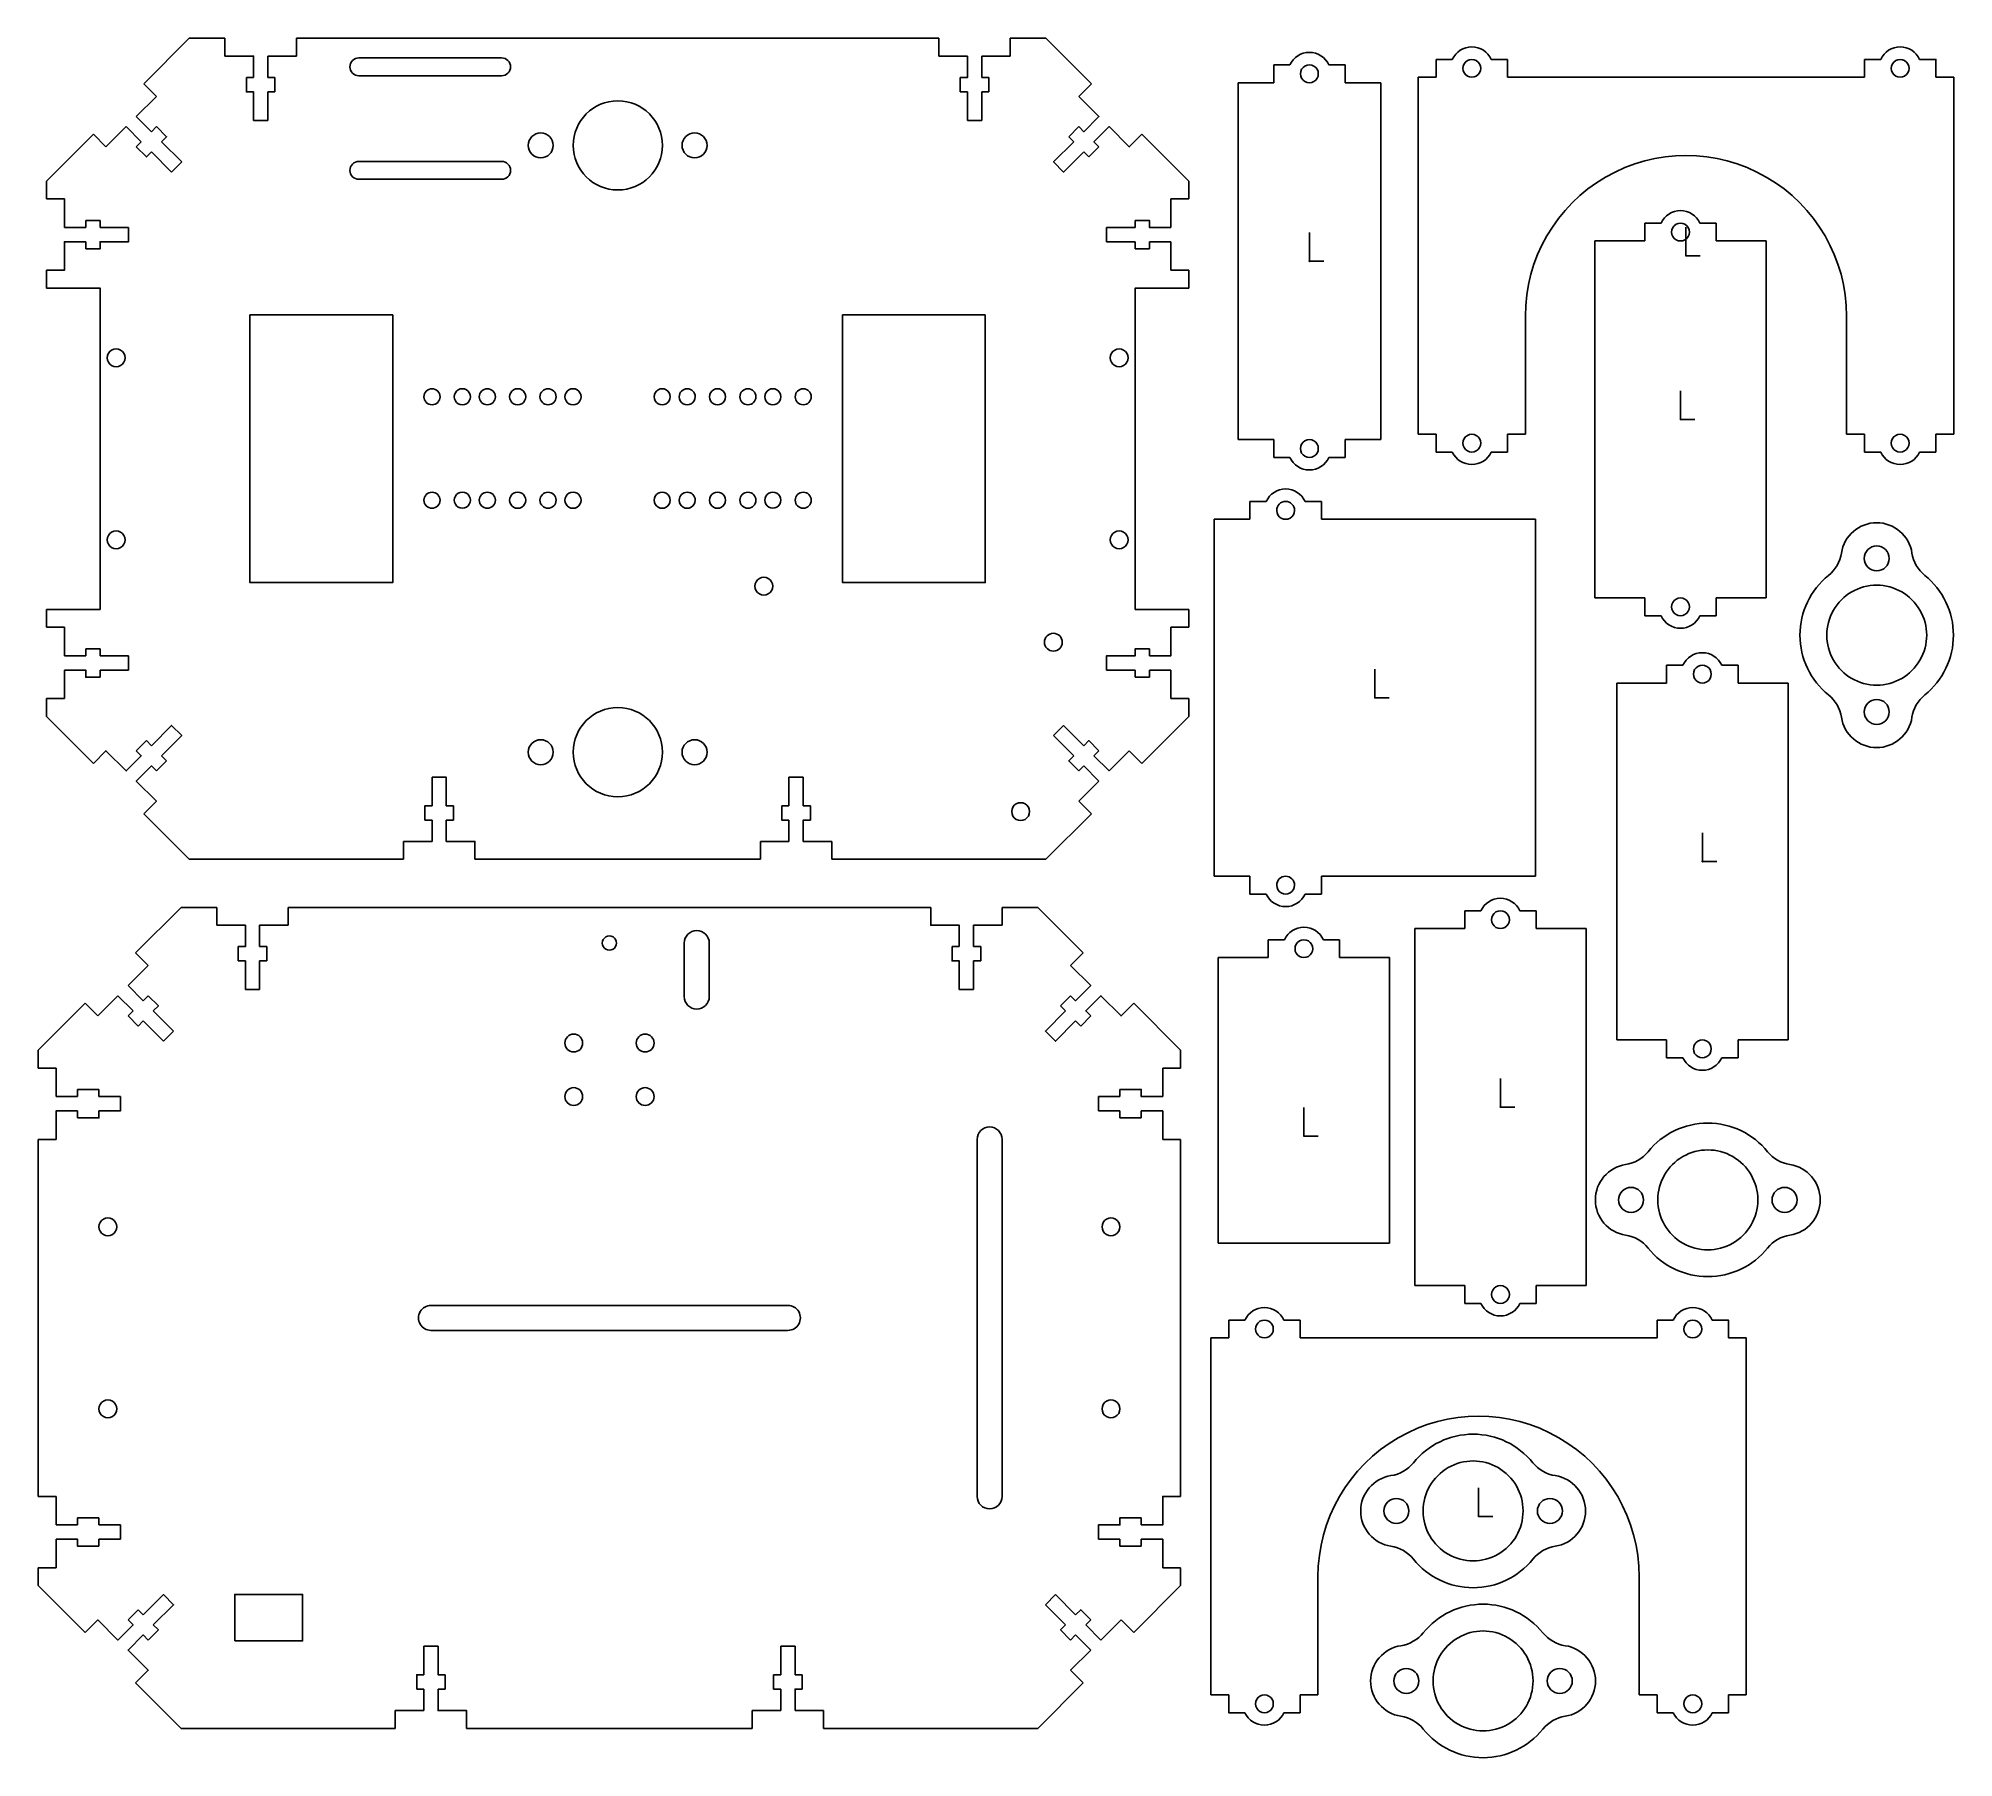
# Model space of a CAD drawing. Header units: millimetres. Extents: x 9 to 546, y 7 to 488.
import ezdxf

# ---------------------------------------------------------------- set-up
doc = ezdxf.new("R2010")
doc.units = ezdxf.units.MM
doc.layers.add('Layer_1', color=7, linetype='CONTINUOUS')

msp = doc.modelspace()

# ---------------------------------------------------------------- linework, layer by layer
at = {"layer": 'Layer_1', "color": 7}
for points in [[(51.625232, 488.288233), (38.897203, 475.560204)], [(61.625147, 488.288233), (51.625232, 488.288233)], [(61.625147, 488.288233), (61.625147, 483.288144), (69.625079, 483.288144), (69.625079, 477.288195)], [(73.625044, 483.288144), (73.625044, 477.288195)], [(73.625044, 483.288144), (81.62524, 483.288144)], [(81.62524, 488.288233), (81.62524, 483.288144)], [(261.62476, 488.288233), (81.62524, 488.288233)], [(261.62476, 488.288233), (261.62476, 483.288144)], [(269.624956, 483.288144), (261.62476, 483.288144)], [(269.624956, 483.288144), (269.624956, 477.288195), (267.624973, 477.288195), (267.624973, 473.288229)], [(273.624921, 483.288144), (273.624921, 477.288195)], [(281.624853, 483.288144), (273.624921, 483.288144)], [(281.624853, 488.288233), (281.624853, 483.288144)], [(291.624768, 488.288233), (281.624853, 488.288233)], [(304.352797, 475.560204), (291.624768, 488.288233)], [(139.126006, 482.788347), (99.126083, 482.788347)], [(99.126083, 477.788257), (139.126006, 477.788257)], [(355.421006, 480.846217), (355.421006, 475.846392)], [(355.421006, 480.846217), (359.966648, 480.846217)], [(370.875352, 480.846217), (375.420994, 480.846217)], [(375.420994, 480.846217), (375.420994, 475.846392)], [(400.919069, 482.375217), (400.919069, 477.375392)], [(405.464605, 482.375217), (400.919069, 482.375217)], [(420.919163, 482.375217), (416.373362, 482.375217)], [(420.919163, 482.375217), (420.919163, 477.375392)], [(520.918837, 482.375217), (520.918837, 477.375392)], [(520.918837, 482.375217), (525.464638, 482.375217)], [(536.373395, 482.375217), (540.918931, 482.375217), (540.918931, 477.375392)], [(38.897203, 475.560204), (42.432825, 472.024846)], [(67.625096, 477.288195), (69.625079, 477.288195)], [(67.625096, 477.288195), (67.625096, 473.288229), (69.625079, 473.288229), (69.625079, 465.288298), (73.625044, 465.288298)], [(73.625044, 477.288195), (75.625027, 477.288195)], [(73.625044, 473.288229), (73.625044, 465.288298)], [(73.625044, 473.288229), (75.625027, 473.288229)], [(75.625027, 477.288195), (75.625027, 473.288229)], [(269.624956, 473.288229), (267.624973, 473.288229)], [(269.624956, 473.288229), (269.624956, 465.288298)], [(275.624904, 477.288195), (273.624921, 477.288195)], [(273.624921, 473.288229), (273.624921, 465.288298)], [(275.624904, 473.288229), (273.624921, 473.288229)], [(275.624904, 477.288195), (275.624904, 473.288229)], [(304.352797, 475.560204), (300.817175, 472.024846)], [(345.421012, 475.846392), (345.421012, 375.845395)], [(355.421006, 475.846392), (345.421012, 475.846392)], [(385.420988, 475.846392), (375.420994, 475.846392)], [(385.420988, 375.845395), (385.420988, 475.846392)], [(395.91898, 477.375392), (395.91898, 377.374395)], [(400.919069, 477.375392), (395.91898, 477.375392)], [(520.918837, 477.375392), (420.919163, 477.375392)], [(545.91902, 477.375392), (540.918931, 477.375392)], [(545.91902, 377.374395), (545.91902, 477.375392)], [(42.432825, 472.024846), (36.776041, 466.368061)], [(300.817175, 472.024846), (306.473959, 466.368061), (302.231371, 462.125208), (300.817175, 463.539404)], [(33.947384, 463.539404), (28.290599, 457.88262)], [(38.190237, 459.296816), (33.947384, 463.539404)], [(36.776041, 466.368061), (41.018629, 462.125208)], [(41.018629, 462.125208), (42.432825, 463.539404)], [(43.847021, 459.296816), (45.261218, 460.711012), (42.432825, 463.539404)], [(273.624921, 465.288298), (269.624956, 465.288298)], [(297.988782, 460.711012), (300.817175, 463.539404)], [(306.473959, 457.88262), (305.059763, 459.296816), (309.302616, 463.539404), (314.959401, 457.88262), (318.494759, 461.418242)], [(24.755241, 461.418242), (11.62531, 448.288311)], [(28.290599, 457.88262), (24.755241, 461.418242)], [(36.776041, 457.88262), (38.190237, 459.296816)], [(36.776041, 457.88262), (39.604433, 455.054227), (41.018629, 456.468424)], [(46.675414, 450.811639), (41.018629, 456.468424)], [(43.847021, 459.296816), (49.503806, 453.640031)], [(299.402979, 459.296816), (293.746194, 453.640031), (296.574586, 450.811639), (302.231371, 456.468424)], [(299.402979, 459.296816), (297.988782, 460.711012)], [(303.645567, 455.054227), (302.231371, 456.468424)], [(306.473959, 457.88262), (303.645567, 455.054227)], [(331.62469, 448.288311), (318.494759, 461.418242)], [(49.503806, 453.640031), (46.675414, 450.811639)], [(139.126006, 453.788198), (99.126083, 453.788198)], [(11.62531, 448.288311), (11.62531, 443.288221)], [(99.126083, 448.788373), (139.126006, 448.788373)], [(331.62469, 443.288221), (331.62469, 448.288311)], [(11.62531, 443.288221), (16.625135, 443.288221)], [(16.625135, 435.28829), (16.625135, 443.288221)], [(331.62469, 443.288221), (326.624865, 443.288221)], [(326.624865, 435.28829), (326.624865, 443.288221)], [(16.625135, 435.28829), (22.625084, 435.28829)], [(22.625084, 437.288273), (26.625314, 437.288273)], [(22.625084, 435.28829), (22.625084, 437.288273)], [(22.625084, 429.288341), (26.625314, 429.288341), (26.625314, 431.288324), (34.625246, 431.288324), (34.625246, 435.28829)], [(26.625314, 435.28829), (26.625314, 437.288273)], [(26.625314, 435.28829), (34.625246, 435.28829)], [(316.624686, 435.28829), (308.624754, 435.28829)], [(308.624754, 431.288324), (308.624754, 435.28829)], [(326.624865, 435.28829), (320.624916, 435.28829), (320.624916, 437.288273), (316.624686, 437.288273)], [(316.624686, 435.28829), (316.624686, 437.288273)], [(459.390006, 436.506217), (459.390006, 431.506392)], [(459.390006, 436.506217), (463.935648, 436.506217)], [(470.919, 427.375291), (470.919, 435.402739)], [(474.844352, 436.506217), (479.389994, 436.506217)], [(479.389994, 436.506217), (479.389994, 431.506392)], [(11.62531, 423.288392), (16.625135, 423.288392), (16.625135, 431.288324), (22.625084, 431.288324)], [(22.625084, 429.288341), (22.625084, 431.288324)], [(316.624686, 431.288324), (308.624754, 431.288324)], [(316.624686, 429.288341), (316.624686, 431.288324)], [(320.624916, 429.288341), (316.624686, 429.288341)], [(320.624916, 429.288341), (320.624916, 431.288324)], [(326.624865, 431.288324), (320.624916, 431.288324)], [(326.624865, 423.288392), (326.624865, 431.288324)], [(365.421, 425.846291), (365.421, 433.873739)], [(445.39002, 431.506392), (445.39002, 331.505395)], [(459.390006, 431.506392), (445.39002, 431.506392)], [(493.38998, 431.506392), (479.389994, 431.506392)], [(493.38998, 331.505395), (493.38998, 431.506392)], [(365.421, 425.846291), (369.434089, 425.846291)], [(470.919, 427.375291), (474.932089, 427.375291)], [(11.62531, 423.288392), (11.62531, 418.288303)], [(331.62469, 423.288392), (326.624865, 423.288392)], [(331.62469, 418.288303), (331.62469, 423.288392)], [(11.62531, 328.288014), (26.625314, 328.288014), (26.625314, 418.288303), (11.62531, 418.288303)], [(331.62469, 418.288303), (316.624686, 418.288303), (316.624686, 328.288014), (331.62469, 328.288014)], [(425.918988, 410.447271), (425.918988, 377.374395)], [(515.919012, 377.374395), (515.919012, 410.447271)], [(469.39, 381.506291), (469.39, 389.533739)], [(469.39, 381.506291), (473.403089, 381.506291)], [(345.421012, 375.845395), (355.421006, 375.845395)], [(355.421006, 370.847423), (355.421006, 375.845395)], [(375.420994, 370.847423), (375.420994, 375.845395)], [(375.420994, 375.845395), (385.420988, 375.845395)], [(395.91898, 377.374395), (400.919069, 377.374395)], [(405.464605, 372.376423), (400.919069, 372.376423), (400.919069, 377.374395)], [(420.919163, 372.376423), (420.919163, 377.374395)], [(420.919163, 377.374395), (425.918988, 377.374395)], [(515.919012, 377.374395), (520.918837, 377.374395)], [(520.918837, 372.376423), (520.918837, 377.374395)], [(540.918931, 377.374395), (545.91902, 377.374395)], [(540.918931, 372.376423), (540.918931, 377.374395)], [(355.421006, 370.847423), (359.966648, 370.847423)], [(370.875352, 370.847423), (375.420994, 370.847423)], [(420.919163, 372.376423), (416.373362, 372.376423)], [(520.918837, 372.376423), (525.464638, 372.376423)], [(536.373395, 372.376423), (540.918931, 372.376423)], [(348.768167, 358.529217), (348.768167, 353.529392)], [(348.768167, 358.529217), (353.313703, 358.529217)], [(364.222381, 358.529217), (368.768022, 358.529217)], [(368.768022, 358.529217), (368.768022, 353.529392)], [(338.767988, 353.529392), (338.767988, 253.528395)], [(348.768167, 353.529392), (338.767988, 353.529392)], [(428.768012, 353.529392), (368.768022, 353.529392)], [(428.768012, 253.528395), (428.768012, 353.529392)], [(11.62531, 328.288014), (11.62531, 323.287396)], [(331.62469, 323.287396), (331.62469, 328.288014)], [(445.39002, 331.505395), (459.390006, 331.505395)], [(459.390006, 326.507423), (459.390006, 331.505395)], [(479.389994, 326.507423), (479.389994, 331.505395)], [(479.389994, 331.505395), (493.38998, 331.505395)], [(11.62531, 323.287396), (16.625135, 323.287396)], [(16.625135, 323.287396), (16.625135, 315.289051)], [(331.62469, 323.287396), (326.624865, 323.287396), (326.624865, 315.289051), (320.624916, 315.289051)], [(459.390006, 326.507423), (463.935648, 326.507423)], [(474.844352, 326.507423), (479.389994, 326.507423)], [(22.625084, 317.289299), (26.625314, 317.289299)], [(22.625084, 317.289299), (22.625084, 315.289051)], [(26.625314, 317.289299), (26.625314, 315.289051)], [(320.624916, 317.289299), (316.624686, 317.289299), (316.624686, 315.289051), (308.624754, 315.289051), (308.624754, 311.288556)], [(320.624916, 317.289299), (320.624916, 315.289051)], [(16.625135, 315.289051), (22.625084, 315.289051)], [(16.625135, 311.288556), (16.625135, 303.287567)], [(16.625135, 311.288556), (22.625084, 311.288556), (22.625084, 309.288309), (26.625314, 309.288309)], [(26.625314, 315.289051), (34.625246, 315.289051)], [(26.625314, 311.288556), (26.625314, 309.288309)], [(26.625314, 311.288556), (34.625246, 311.288556)], [(34.625246, 315.289051), (34.625246, 311.288556)], [(316.624686, 311.288556), (308.624754, 311.288556)], [(316.624686, 311.288556), (316.624686, 309.288309)], [(320.624916, 311.288556), (320.624916, 309.288309)], [(326.624865, 311.288556), (320.624916, 311.288556)], [(326.624865, 311.288556), (326.624865, 303.287567)], [(383.768, 303.529291), (383.768, 311.556739)], [(465.506006, 312.660417), (465.506006, 307.660592)], [(465.506006, 312.660417), (470.051648, 312.660417)], [(480.960352, 312.660417), (485.505994, 312.660417)], [(485.505994, 312.660417), (485.505994, 307.660592)], [(320.624916, 309.288309), (316.624686, 309.288309)], [(451.50602, 307.660592), (451.50602, 207.659596)], [(465.506006, 307.660592), (451.50602, 307.660592)], [(499.50598, 307.660592), (485.505994, 307.660592)], [(499.50598, 207.659596), (499.50598, 307.660592)], [(11.62531, 303.287567), (11.62531, 298.289594)], [(11.62531, 303.287567), (16.625135, 303.287567)], [(331.62469, 303.287567), (326.624865, 303.287567)], [(331.62469, 298.289594), (331.62469, 303.287567)], [(383.768, 303.529291), (387.781089, 303.529291)], [(11.62531, 298.289594), (24.755241, 285.158339)], [(43.847021, 287.280295), (49.503806, 292.93708), (46.675414, 295.765472), (41.018629, 290.108687)], [(293.746194, 292.93708), (296.574586, 295.765472)], [(296.574586, 295.765472), (302.231371, 290.108687)], [(318.494759, 285.158339), (331.62469, 298.289594)], [(36.776041, 288.693168), (39.604433, 291.521561)], [(39.604433, 291.521561), (41.018629, 290.108687)], [(299.402979, 287.280295), (293.746194, 292.93708)], [(306.473959, 288.693168), (303.645567, 291.521561), (302.231371, 290.108687)], [(36.776041, 288.693168), (38.190237, 287.280295), (33.947384, 283.036384), (28.290599, 288.693168), (24.755241, 285.158339)], [(38.897203, 271.016378), (42.432825, 274.551207), (36.776041, 280.207991), (41.018629, 284.451903), (42.432825, 283.036384)], [(45.261218, 285.864776), (42.432825, 283.036384)], [(43.847021, 287.280295), (45.261218, 285.864776)], [(299.402979, 287.280295), (297.988782, 285.864776), (300.817175, 283.036384)], [(302.231371, 284.451903), (300.817175, 283.036384)], [(306.473959, 280.207991), (302.231371, 284.451903)], [(306.473959, 288.693168), (305.059763, 287.280295)], [(305.059763, 287.280295), (309.302616, 283.036384)], [(309.302616, 283.036384), (314.959401, 288.693168)], [(314.959401, 288.693168), (318.494759, 285.158339)], [(125.625129, 273.289146), (123.625146, 273.289146), (123.625146, 281.28749), (119.62518, 281.28749)], [(119.62518, 273.289146), (119.62518, 281.28749)], [(219.624854, 281.28749), (223.62482, 281.28749)], [(219.624854, 273.289146), (219.624854, 281.28749)], [(223.62482, 273.289146), (223.62482, 281.28749)], [(300.817175, 274.551207), (306.473959, 280.207991)], [(304.352797, 271.016378), (300.817175, 274.551207)], [(38.897203, 271.016378), (51.625232, 258.28729)], [(119.62518, 273.289146), (117.625197, 273.289146), (117.625197, 269.288651)], [(119.62518, 269.288651), (117.625197, 269.288651)], [(119.62518, 263.287909), (119.62518, 269.288651)], [(131.625077, 258.28729), (131.625077, 263.287909), (123.625146, 263.287909), (123.625146, 269.288651)], [(125.625129, 269.288651), (123.625146, 269.288651)], [(125.625129, 273.289146), (125.625129, 269.288651)], [(217.624871, 273.289146), (219.624854, 273.289146)], [(217.624871, 273.289146), (217.624871, 269.288651), (219.624854, 269.288651)], [(219.624854, 263.287909), (219.624854, 269.288651)], [(223.62482, 273.289146), (225.624803, 273.289146)], [(223.62482, 263.287909), (223.62482, 269.288651), (225.624803, 269.288651)], [(225.624803, 273.289146), (225.624803, 269.288651)], [(291.624768, 258.28729), (304.352797, 271.016378)], [(119.62518, 263.287909), (111.624984, 263.287909)], [(111.624984, 258.28729), (111.624984, 263.287909)], [(211.624923, 263.287909), (219.624854, 263.287909)], [(211.624923, 258.28729), (211.624923, 263.287909)], [(223.62482, 263.287909), (231.625016, 263.287909)], [(231.625016, 258.28729), (231.625016, 263.287909)], [(475.506, 257.660491), (475.506, 265.687939)], [(51.625232, 258.28729), (111.624984, 258.28729)], [(131.625077, 258.28729), (211.624923, 258.28729)], [(231.625016, 258.28729), (291.624768, 258.28729)], [(475.506, 257.660491), (479.519089, 257.660491)], [(338.767988, 253.528395), (348.768167, 253.528395)], [(348.768167, 248.530423), (348.768167, 253.528395)], [(368.768022, 248.530423), (368.768022, 253.528395)], [(368.768022, 253.528395), (428.768012, 253.528395)], [(348.768167, 248.530423), (353.313703, 248.530423)], [(364.222381, 248.530423), (368.768022, 248.530423)], [(49.332232, 244.802033), (36.604203, 232.074004)], [(59.332147, 244.802033), (49.332232, 244.802033)], [(59.332147, 244.802033), (59.332147, 239.801944)], [(79.33224, 244.802033), (79.33224, 239.801944)], [(259.33176, 244.802033), (79.33224, 244.802033)], [(259.33176, 244.802033), (259.33176, 239.801944), (267.331956, 239.801944), (267.331956, 233.801995)], [(279.331853, 244.802033), (279.331853, 239.801944)], [(289.331768, 244.802033), (279.331853, 244.802033)], [(302.059797, 232.074004), (289.331768, 244.802033)], [(408.934006, 243.857317), (408.934006, 238.857492)], [(408.934006, 243.857317), (413.479648, 243.857317)], [(424.388352, 243.857317), (428.933994, 243.857317)], [(428.933994, 243.857317), (428.933994, 238.857492)], [(67.332079, 239.801944), (59.332147, 239.801944)], [(67.332079, 239.801944), (67.332079, 233.801995), (65.332096, 233.801995), (65.332096, 229.802029)], [(71.332044, 239.801944), (71.332044, 233.801995)], [(79.33224, 239.801944), (71.332044, 239.801944)], [(271.331921, 239.801944), (271.331921, 233.801995)], [(271.331921, 239.801944), (279.331853, 239.801944)], [(394.93402, 238.857492), (394.93402, 138.856495)], [(408.934006, 238.857492), (394.93402, 238.857492)], [(442.93398, 238.857492), (428.933994, 238.857492)], [(442.93398, 138.856495), (442.93398, 238.857492)], [(36.604203, 232.074004), (40.139825, 228.538646)], [(73.332027, 233.801995), (71.332044, 233.801995)], [(73.332027, 233.801995), (73.332027, 229.802029)], [(190.303907, 234.802119), (190.303907, 219.802115)], [(197.303979, 219.802115), (197.303979, 234.802119)], [(265.331973, 233.801995), (267.331956, 233.801995)], [(265.331973, 233.801995), (265.331973, 229.802029), (267.331956, 229.802029), (267.331956, 221.802098), (271.331921, 221.802098)], [(271.331921, 233.801995), (273.331904, 233.801995)], [(273.331904, 233.801995), (273.331904, 229.802029)], [(302.059797, 232.074004), (298.524175, 228.538646)], [(339.89202, 230.735692), (339.89202, 150.734524)], [(353.892006, 230.735692), (339.89202, 230.735692)], [(353.892006, 235.735517), (353.892006, 230.735692)], [(353.892006, 235.735517), (358.437648, 235.735517)], [(369.346352, 235.735517), (373.891994, 235.735517)], [(373.891994, 235.735517), (373.891994, 230.735692)], [(387.89198, 230.735692), (373.891994, 230.735692)], [(387.89198, 150.734524), (387.89198, 230.735692)], [(40.139825, 228.538646), (34.483041, 222.881861)], [(67.332079, 229.802029), (65.332096, 229.802029)], [(67.332079, 229.802029), (67.332079, 221.802098)], [(71.332044, 229.802029), (71.332044, 221.802098)], [(73.332027, 229.802029), (71.332044, 229.802029)], [(271.331921, 229.802029), (271.331921, 221.802098)], [(271.331921, 229.802029), (273.331904, 229.802029)], [(298.524175, 228.538646), (304.180959, 222.881861), (299.938371, 218.639008), (298.524175, 220.053204)], [(31.654384, 220.053204), (25.997599, 214.39642)], [(35.897237, 215.810616), (31.654384, 220.053204)], [(34.483041, 222.881861), (38.725629, 218.639008)], [(38.725629, 218.639008), (40.139825, 220.053204)], [(41.554021, 215.810616), (42.968218, 217.224812), (40.139825, 220.053204)], [(71.332044, 221.802098), (67.332079, 221.802098)], [(295.695782, 217.224812), (298.524175, 220.053204)], [(304.180959, 214.39642), (302.766763, 215.810616), (307.009616, 220.053204), (312.666401, 214.39642), (316.201759, 217.932042)], [(22.462241, 217.932042), (9.33231, 204.802111)], [(25.997599, 214.39642), (22.462241, 217.932042)], [(34.483041, 214.39642), (35.897237, 215.810616)], [(41.554021, 215.810616), (47.210806, 210.153831)], [(297.109979, 215.810616), (291.453194, 210.153831), (294.281586, 207.325439), (299.938371, 212.982224)], [(297.109979, 215.810616), (295.695782, 217.224812)], [(329.33169, 204.802111), (316.201759, 217.932042)], [(34.483041, 214.39642), (37.311433, 211.568027), (38.725629, 212.982224)], [(44.382414, 207.325439), (38.725629, 212.982224)], [(47.210806, 210.153831), (44.382414, 207.325439)], [(301.352567, 211.568027), (299.938371, 212.982224)], [(304.180959, 214.39642), (301.352567, 211.568027)], [(9.33231, 204.802111), (9.33231, 199.802021)], [(329.33169, 199.802021), (329.33169, 204.802111)], [(451.50602, 207.659596), (465.506006, 207.659596)], [(465.506006, 202.661623), (465.506006, 207.659596)], [(485.505994, 202.661623), (485.505994, 207.659596)], [(485.505994, 207.659596), (499.50598, 207.659596)], [(9.33231, 199.802021), (14.332135, 199.802021)], [(14.332135, 191.80209), (14.332135, 199.802021)], [(329.33169, 199.802021), (324.331865, 199.802021)], [(324.331865, 191.80209), (324.331865, 199.802021)], [(465.506006, 202.661623), (470.051648, 202.661623)], [(480.960352, 202.661623), (485.505994, 202.661623)], [(20.332084, 193.802073), (26.332297, 193.802073)], [(20.332084, 191.80209), (20.332084, 193.802073)], [(26.332297, 191.80209), (26.332297, 193.802073)], [(324.331865, 191.80209), (318.331916, 191.80209), (318.331916, 193.802073), (312.331703, 193.802073)], [(312.331703, 191.80209), (312.331703, 193.802073)], [(418.934, 188.857391), (418.934, 196.884839)], [(14.332135, 191.80209), (20.332084, 191.80209)], [(20.332084, 185.802141), (26.332297, 185.802141), (26.332297, 187.802124), (32.332246, 187.802124), (32.332246, 191.80209)], [(26.332297, 191.80209), (32.332246, 191.80209)], [(312.331703, 191.80209), (306.331754, 191.80209)], [(306.331754, 187.802124), (306.331754, 191.80209)], [(363.892, 180.735591), (363.892, 188.763039)], [(418.934, 188.857391), (422.947089, 188.857391)], [(9.33231, 179.802192), (14.332135, 179.802192), (14.332135, 187.802124), (20.332084, 187.802124)], [(20.332084, 185.802141), (20.332084, 187.802124)], [(312.331703, 187.802124), (306.331754, 187.802124)], [(312.331703, 185.802141), (312.331703, 187.802124)], [(318.331916, 185.802141), (312.331703, 185.802141)], [(318.331916, 185.802141), (318.331916, 187.802124)], [(324.331865, 187.802124), (318.331916, 187.802124)], [(324.331865, 179.802192), (324.331865, 187.802124)], [(9.33231, 179.802192), (9.33231, 79.801196)], [(272.331781, 179.802192), (272.331781, 79.801196)], [(279.331853, 79.801196), (279.331853, 179.802192)], [(329.33169, 179.802192), (324.331865, 179.802192)], [(329.33169, 79.801196), (329.33169, 179.802192)], [(363.892, 180.735591), (367.905089, 180.735591)], [(387.89198, 150.734524), (339.89202, 150.734524)], [(394.93402, 138.856495), (408.934006, 138.856495)], [(408.934006, 133.858523), (408.934006, 138.856495)], [(428.933994, 133.858523), (428.933994, 138.856495)], [(428.933994, 138.856495), (442.93398, 138.856495)], [(219.331837, 133.302524), (119.332163, 133.302524)], [(342.819069, 129.185217), (342.819069, 124.185392)], [(347.364605, 129.185217), (342.819069, 129.185217)], [(362.819163, 129.185217), (358.273362, 129.185217)], [(362.819163, 129.185217), (362.819163, 124.185392)], [(408.934006, 133.858523), (413.479648, 133.858523)], [(424.388352, 133.858523), (428.933994, 133.858523)], [(462.818837, 129.185217), (462.818837, 124.185392)], [(462.818837, 129.185217), (467.364638, 129.185217)], [(478.273395, 129.185217), (482.818931, 129.185217), (482.818931, 124.185392)], [(119.332163, 126.301658), (219.331837, 126.301658)], [(337.81898, 124.185392), (337.81898, 24.184395)], [(342.819069, 124.185392), (337.81898, 124.185392)], [(462.818837, 124.185392), (362.819163, 124.185392)], [(487.81902, 124.185392), (482.818931, 124.185392)], [(487.81902, 24.184395), (487.81902, 124.185392)], [(412.819, 74.185291), (412.819, 82.212739)], [(9.33231, 79.801196), (14.332135, 79.801196)], [(14.332135, 79.801196), (14.332135, 71.802851)], [(329.33169, 79.801196), (324.331865, 79.801196), (324.331865, 71.802851), (318.331916, 71.802851)], [(14.332135, 71.802851), (20.332084, 71.802851)], [(20.332084, 73.803099), (26.332297, 73.803099)], [(20.332084, 73.803099), (20.332084, 71.802851)], [(26.332297, 73.803099), (26.332297, 71.802851)], [(26.332297, 71.802851), (32.332246, 71.802851)], [(32.332246, 71.802851), (32.332246, 67.802356)], [(318.331916, 73.803099), (312.331703, 73.803099), (312.331703, 71.802851), (306.331754, 71.802851), (306.331754, 67.802356)], [(318.331916, 73.803099), (318.331916, 71.802851)], [(412.819, 74.185291), (416.832089, 74.185291)], [(14.332135, 67.802356), (14.332135, 59.801367)], [(14.332135, 67.802356), (20.332084, 67.802356), (20.332084, 65.802109), (26.332297, 65.802109)], [(26.332297, 67.802356), (26.332297, 65.802109)], [(26.332297, 67.802356), (32.332246, 67.802356)], [(312.331703, 67.802356), (306.331754, 67.802356)], [(312.331703, 67.802356), (312.331703, 65.802109)], [(318.331916, 65.802109), (312.331703, 65.802109)], [(318.331916, 67.802356), (318.331916, 65.802109)], [(324.331865, 67.802356), (318.331916, 67.802356)], [(324.331865, 67.802356), (324.331865, 59.801367)], [(9.33231, 59.801367), (9.33231, 54.803394)], [(9.33231, 59.801367), (14.332135, 59.801367)], [(329.33169, 59.801367), (324.331865, 59.801367)], [(329.33169, 54.803394), (329.33169, 59.801367)], [(9.33231, 54.803394), (22.462241, 41.672139)], [(316.201759, 41.672139), (329.33169, 54.803394)], [(367.818988, 57.257271), (367.818988, 24.184395)], [(457.819012, 24.184395), (457.819012, 57.257271)], [(41.554021, 43.794095), (47.210806, 49.45088), (44.382414, 52.279272), (38.725629, 46.622487)], [(291.453194, 49.45088), (294.281586, 52.279272)], [(297.109979, 43.794095), (291.453194, 49.45088)], [(294.281586, 52.279272), (299.938371, 46.622487)], [(34.483041, 45.206968), (35.897237, 43.794095), (31.654384, 39.550184), (25.997599, 45.206968), (22.462241, 41.672139)], [(34.483041, 45.206968), (37.311433, 48.035361)], [(37.311433, 48.035361), (38.725629, 46.622487)], [(41.554021, 43.794095), (42.968218, 42.378576)], [(297.109979, 43.794095), (295.695782, 42.378576), (298.524175, 39.550184)], [(304.180959, 45.206968), (301.352567, 48.035361), (299.938371, 46.622487)], [(304.180959, 45.206968), (302.766763, 43.794095)], [(302.766763, 43.794095), (307.009616, 39.550184)], [(307.009616, 39.550184), (312.666401, 45.206968)], [(312.666401, 45.206968), (316.201759, 41.672139)], [(36.604203, 27.530178), (40.139825, 31.065007), (34.483041, 36.721791), (38.725629, 40.965703), (40.139825, 39.550184)], [(42.968218, 42.378576), (40.139825, 39.550184)], [(123.332129, 29.802946), (121.332146, 29.802946), (121.332146, 37.80129), (117.33218, 37.80129)], [(117.33218, 29.802946), (117.33218, 37.80129)], [(217.331854, 37.80129), (221.33182, 37.80129)], [(217.331854, 29.802946), (217.331854, 37.80129)], [(221.33182, 29.802946), (221.33182, 37.80129)], [(299.938371, 40.965703), (298.524175, 39.550184)], [(304.180959, 36.721791), (299.938371, 40.965703)], [(298.524175, 31.065007), (304.180959, 36.721791)], [(36.604203, 27.530178), (49.332232, 14.80109)], [(117.33218, 29.802946), (115.332197, 29.802946), (115.332197, 25.802451)], [(123.332129, 29.802946), (123.332129, 25.802451)], [(215.331871, 29.802946), (217.331854, 29.802946)], [(215.331871, 29.802946), (215.331871, 25.802451), (217.331854, 25.802451)], [(221.33182, 29.802946), (223.331803, 29.802946)], [(223.331803, 29.802946), (223.331803, 25.802451)], [(289.331768, 14.80109), (302.059797, 27.530178)], [(302.059797, 27.530178), (298.524175, 31.065007)], [(117.33218, 25.802451), (115.332197, 25.802451)], [(117.33218, 19.801709), (117.33218, 25.802451)], [(129.332077, 14.80109), (129.332077, 19.801709), (121.332146, 19.801709), (121.332146, 25.802451)], [(123.332129, 25.802451), (121.332146, 25.802451)], [(217.331854, 19.801709), (217.331854, 25.802451)], [(221.33182, 19.801709), (221.33182, 25.802451), (223.331803, 25.802451)], [(337.81898, 24.184395), (342.819069, 24.184395)], [(347.364605, 19.186423), (342.819069, 19.186423), (342.819069, 24.184395)], [(362.819163, 19.186423), (362.819163, 24.184395)], [(362.819163, 24.184395), (367.818988, 24.184395)], [(457.819012, 24.184395), (462.818837, 24.184395)], [(462.818837, 19.186423), (462.818837, 24.184395)], [(482.818931, 24.184395), (487.81902, 24.184395)], [(482.818931, 19.186423), (482.818931, 24.184395)], [(117.33218, 19.801709), (109.331984, 19.801709)], [(109.331984, 14.80109), (109.331984, 19.801709)], [(209.331923, 19.801709), (217.331854, 19.801709)], [(209.331923, 14.80109), (209.331923, 19.801709)], [(221.33182, 19.801709), (229.332016, 19.801709)], [(229.332016, 14.80109), (229.332016, 19.801709)], [(362.819163, 19.186423), (358.273362, 19.186423)], [(462.818837, 19.186423), (467.364638, 19.186423)], [(478.273395, 19.186423), (482.818931, 19.186423)], [(49.332232, 14.80109), (109.331984, 14.80109)], [(129.332077, 14.80109), (209.331923, 14.80109)], [(229.332016, 14.80109), (289.331768, 14.80109)]]:
    msp.add_lwpolyline(points, dxfattribs=at)
for points in [[(367.920997, 478.346308)], [(413.419074, 479.875308)], [(533.418921, 479.875308)], [(153.573648, 458.288268)], [(184.176359, 458.288268)], [(196.676343, 458.288268)], [(471.889997, 434.006308)], [(365.487146, 425.84637)], [(470.985146, 427.37537)], [(68.625219, 410.788433), (68.625219, 335.788942), (108.625142, 335.788942), (108.625142, 410.788433)], [(274.624781, 410.788433), (234.624858, 410.788433), (234.624858, 335.788942), (274.624781, 335.788942)], [(33.625175, 398.788351)], [(314.62482, 398.788351)], [(121.875062, 387.868322)], [(130.375052, 387.868322)], [(137.375043, 387.868322)], [(145.875032, 387.868322)], [(154.375022, 387.868322)], [(161.375013, 387.868322)], [(186.374981, 387.868322)], [(193.374972, 387.868322)], [(201.874962, 387.868322)], [(210.37495, 387.868322)], [(217.374943, 387.868322)], [(225.874932, 387.868322)], [(469.456146, 381.50637)], [(367.920997, 373.346436)], [(413.419074, 374.875436)], [(533.418921, 374.875436)], [(121.875062, 358.875105)], [(130.375052, 358.875105)], [(137.375043, 358.86857)], [(145.875032, 358.86857)], [(154.375022, 358.86857)], [(161.375013, 358.86857)], [(186.374981, 358.86857)], [(193.374972, 358.86857)], [(201.874962, 358.86857)], [(210.37495, 358.86857)], [(217.374943, 358.875105)], [(225.874932, 358.875105)], [(361.268028, 356.029308)], [(33.625175, 347.788416)], [(314.62482, 347.788416)], [(524.35063, 346.071969)], [(215.084946, 334.788422)], [(524.35063, 335.071982)], [(471.889997, 329.006436)], [(296.204842, 319.088437)], [(478.005997, 310.160508)], [(383.834146, 303.52937)], [(524.35063, 303.072023)], [(153.573648, 288.288489)], [(184.176359, 288.288489)], [(196.676343, 288.288489)], [(287.024855, 271.638492)], [(475.572146, 257.66057)], [(361.268028, 251.029436)], [(421.433997, 241.357408)], [(171.331997, 234.802042)], [(366.391997, 233.235608)], [(161.832009, 206.802078)], [(181.831984, 206.802078)], [(478.005997, 205.160636)], [(161.832009, 191.802095)], [(181.831984, 191.802095)], [(419.000146, 188.85747)], [(363.958146, 180.73567)], [(459.035023, 162.86527)], [(491.034982, 162.86527)], [(502.034969, 162.86527)], [(31.332175, 155.302151)], [(312.33182, 155.302151)], [(421.433997, 136.357536)], [(355.319074, 126.685308)], [(475.318921, 126.685308)], [(31.332175, 104.302216)], [(312.33182, 104.302216)], [(393.290023, 75.71437)], [(425.289982, 75.71437)], [(436.289969, 75.71437)], [(412.885146, 74.18537)], [(64.369278, 39.309413), (83.369248, 39.309413), (83.369248, 52.308376), (64.369278, 52.308376)], [(396.075023, 28.08437)], [(428.074982, 28.08437)], [(439.074969, 28.08437)], [(355.319074, 21.685436)], [(475.318921, 21.685436)]]:
    msp.add_lwpolyline(points, close=True, dxfattribs=at)
for points in [[(365.421, 484.3463), (363.074981, 484.3463), (360.944159, 482.978975), (359.966651, 480.846305)], [(370.875349, 480.846305), (369.897841, 482.978975), (367.767019, 484.3463), (365.421, 484.3463)], [(410.919077, 485.875301), (408.573057, 485.875301), (406.442235, 484.507976), (405.464727, 482.375305)], [(416.373426, 482.375305), (415.395918, 484.507976), (413.265096, 485.875301), (410.919077, 485.875301)], [(530.918923, 485.875301), (528.572904, 485.875301), (526.442082, 484.507976), (525.464574, 482.375305)], [(536.373273, 482.375305), (535.395765, 484.507976), (533.264943, 485.875301), (530.918923, 485.875301)], [(99.125985, 482.788236), (97.746174, 482.786966), (96.628289, 481.668052), (96.628289, 480.28824)], [(96.628289, 480.28824), (96.628289, 478.908428), (97.746174, 477.789514), (99.125985, 477.788244)], [(141.623633, 480.28824), (141.623633, 481.668052), (140.505748, 482.786966), (139.125937, 482.788236)], [(139.125937, 477.788244), (140.505748, 477.789514), (141.623633, 478.908428), (141.623633, 480.28824)], [(364.171002, 480.511368), (363.3975, 480.064787), (362.921003, 479.23947), (362.921003, 478.346308)], [(362.921003, 478.346308), (362.921003, 477.453145), (363.3975, 476.627828), (364.171002, 476.181247)], [(366.670998, 480.511368), (365.897497, 480.95795), (364.944503, 480.95795), (364.171002, 480.511368)], [(367.920997, 478.346308), (367.920997, 479.23947), (367.4445, 480.064787), (366.670998, 480.511368)], [(366.670998, 476.181247), (367.4445, 476.627828), (367.920997, 477.453145), (367.920997, 478.346308)], [(409.669078, 482.040369), (408.895576, 481.593787), (408.419079, 480.768471), (408.419079, 479.875308)], [(408.419079, 479.875308), (408.419079, 478.982145), (408.895576, 478.156828), (409.669078, 477.710247)], [(412.169075, 482.040369), (411.395573, 482.48695), (410.44258, 482.48695), (409.669078, 482.040369)], [(409.669078, 477.710247), (410.44258, 477.263665), (411.395573, 477.263665), (412.169075, 477.710247)], [(413.419074, 479.875308), (413.419074, 480.768471), (412.942577, 481.593787), (412.169075, 482.040369)], [(412.169075, 477.710247), (412.942577, 478.156828), (413.419074, 478.982145), (413.419074, 479.875308)], [(529.668925, 482.040369), (528.895423, 481.593787), (528.418926, 480.768471), (528.418926, 479.875308)], [(528.418926, 479.875308), (528.418926, 478.982145), (528.895423, 478.156828), (529.668925, 477.710247)], [(532.168922, 482.040369), (531.39542, 482.48695), (530.442427, 482.48695), (529.668925, 482.040369)], [(529.668925, 477.710247), (530.442427, 477.263665), (531.39542, 477.263665), (532.168922, 477.710247)], [(533.418921, 479.875308), (533.418921, 480.768471), (532.942424, 481.593787), (532.168922, 482.040369)], [(532.168922, 477.710247), (532.942424, 478.156828), (533.418921, 478.982145), (533.418921, 479.875308)], [(364.171002, 476.181247), (364.944503, 475.734665), (365.897497, 475.734665), (366.670998, 476.181247)], [(171.676374, 470.786434), (164.773534, 470.786434), (159.177395, 465.191108), (159.17639, 458.288268)], [(184.176359, 458.288268), (184.175354, 465.191108), (178.579215, 470.786434), (171.676374, 470.786434)], [(150.073653, 461.787301), (148.141034, 461.787301), (146.574189, 460.220886), (146.573657, 458.288268)], [(153.573648, 458.288268), (153.573117, 460.220886), (152.006271, 461.787301), (150.073653, 461.787301)], [(193.176347, 461.787301), (191.243729, 461.787301), (189.676883, 460.220886), (189.676352, 458.288268)], [(196.676343, 458.288268), (196.675811, 460.220886), (195.108966, 461.787301), (193.176347, 461.787301)], [(146.573657, 458.288268), (146.574189, 456.355649), (148.141034, 454.789234), (150.073653, 454.789234)], [(150.073653, 454.789234), (152.006271, 454.789234), (153.573117, 456.355649), (153.573648, 458.288268)], [(159.17639, 458.288268), (159.177395, 451.385427), (164.773534, 445.790102), (171.676374, 445.790102)], [(171.676374, 445.790102), (178.579215, 445.790102), (184.175354, 451.385427), (184.176359, 458.288268)], [(189.676352, 458.288268), (189.676883, 456.355649), (191.243729, 454.789234), (193.176347, 454.789234)], [(193.176347, 454.789234), (195.108966, 454.789234), (196.675811, 456.355649), (196.676343, 458.288268)], [(493.418972, 449.41847), (479.495941, 457.456936), (462.342059, 457.456936), (448.419028, 449.41847)], [(99.125985, 453.788272), (97.746174, 453.787002), (96.628289, 452.668088), (96.628289, 451.288276)], [(96.628289, 451.288276), (96.628289, 449.908464), (97.746174, 448.78955), (99.125985, 448.78828)], [(141.623633, 451.288276), (141.623633, 452.668088), (140.505748, 453.787002), (139.125937, 453.788272)], [(139.125937, 448.78828), (140.505748, 448.78955), (141.623633, 449.908464), (141.623633, 451.288276)], [(448.419028, 449.41847), (434.495997, 441.380005), (425.919057, 426.524308), (425.919057, 410.447376)], [(515.918943, 410.447376), (515.918943, 426.524308), (507.342003, 441.380005), (493.418972, 449.41847)], [(469.39, 440.0063), (467.043981, 440.0063), (464.913159, 438.638975), (463.935651, 436.506305)], [(474.844349, 436.506305), (473.866841, 438.638975), (471.736019, 440.0063), (469.39, 440.0063)], [(468.140002, 436.171368), (467.3665, 435.724787), (466.890003, 434.89947), (466.890003, 434.006308)], [(470.639998, 436.171368), (469.866497, 436.61795), (468.913503, 436.61795), (468.140002, 436.171368)], [(471.889997, 434.006308), (471.889997, 434.89947), (471.4135, 435.724787), (470.639998, 436.171368)], [(466.890003, 434.006308), (466.890003, 433.113145), (467.3665, 432.287828), (468.140002, 431.841247)], [(468.140002, 431.841247), (468.913503, 431.394665), (469.866497, 431.394665), (470.639998, 431.841247)], [(470.639998, 431.841247), (471.4135, 432.287828), (471.889997, 433.113145), (471.889997, 434.006308)], [(365.387927, 425.903654), (365.367462, 425.891838), (365.354854, 425.870002), (365.354854, 425.84637)], [(365.354854, 425.84637), (365.354854, 425.822739), (365.367462, 425.800902), (365.387927, 425.789086)], [(365.454073, 425.903654), (365.433607, 425.91547), (365.408393, 425.91547), (365.387927, 425.903654)], [(365.387927, 425.789086), (365.408393, 425.777271), (365.433607, 425.777271), (365.454073, 425.789086)], [(365.487146, 425.84637), (365.487146, 425.870002), (365.474538, 425.891838), (365.454073, 425.903654)], [(365.454073, 425.789086), (365.474538, 425.800902), (365.487146, 425.822739), (365.487146, 425.84637)], [(470.885927, 427.432654), (470.865462, 427.420838), (470.852854, 427.399002), (470.852854, 427.37537)], [(470.852854, 427.37537), (470.852854, 427.351739), (470.865462, 427.329902), (470.885927, 427.318086)], [(470.952073, 427.432654), (470.931607, 427.44447), (470.906393, 427.44447), (470.885927, 427.432654)], [(470.885927, 427.318086), (470.906393, 427.306271), (470.931607, 427.306271), (470.952073, 427.318086)], [(470.985146, 427.37537), (470.985146, 427.399002), (470.972538, 427.420838), (470.952073, 427.432654)], [(470.952073, 427.318086), (470.972538, 427.329902), (470.985146, 427.351739), (470.985146, 427.37537)], [(29.875179, 400.953412), (29.101677, 400.50683), (28.62518, 399.681514), (28.62518, 398.788351)], [(28.62518, 398.788351), (28.62518, 397.895188), (29.101677, 397.069871), (29.875179, 396.62329)], [(32.375176, 400.953412), (31.601674, 401.399993), (30.648681, 401.399993), (29.875179, 400.953412)], [(33.625175, 398.788351), (33.625175, 399.681514), (33.148678, 400.50683), (32.375176, 400.953412)], [(32.375176, 396.62329), (33.148678, 397.069871), (33.625175, 397.895188), (33.625175, 398.788351)], [(310.874824, 400.953412), (310.101322, 400.50683), (309.624825, 399.681514), (309.624825, 398.788351)], [(309.624825, 398.788351), (309.624825, 397.895188), (310.101322, 397.069871), (310.874824, 396.62329)], [(313.374821, 400.953412), (312.601319, 401.399993), (311.648326, 401.399993), (310.874824, 400.953412)], [(314.62482, 398.788351), (314.62482, 399.681514), (314.148323, 400.50683), (313.374821, 400.953412)], [(313.374821, 396.62329), (314.148323, 397.069871), (314.62482, 397.895188), (314.62482, 398.788351)], [(29.875179, 396.62329), (30.648681, 396.176708), (31.601674, 396.176708), (32.375176, 396.62329)], [(310.874824, 396.62329), (311.648326, 396.176708), (312.601319, 396.176708), (313.374821, 396.62329)], [(119.625065, 390.116776), (118.383028, 390.116776), (117.37592, 389.110359), (117.375068, 387.868322)], [(117.375068, 387.868322), (117.37592, 386.626286), (118.383028, 385.619868), (119.625065, 385.619868)], [(121.875062, 387.868322), (121.87421, 389.110359), (120.867102, 390.116776), (119.625065, 390.116776)], [(119.625065, 385.619868), (120.867102, 385.619868), (121.87421, 386.626286), (121.875062, 387.868322)], [(127.000056, 389.816878), (126.303904, 389.414954), (125.875057, 388.672169), (125.875057, 387.868322)], [(125.875057, 387.868322), (125.875057, 387.064475), (126.303904, 386.32169), (127.000056, 385.919767)], [(129.250053, 389.816878), (128.553902, 390.218801), (127.696207, 390.218801), (127.000056, 389.816878)], [(130.375052, 387.868322), (130.375052, 388.672169), (129.946205, 389.414954), (129.250053, 389.816878)], [(129.250053, 385.919767), (129.946205, 386.32169), (130.375052, 387.064475), (130.375052, 387.868322)], [(135.125046, 390.116776), (133.88301, 390.116776), (132.875901, 389.110359), (132.87505, 387.868322)], [(132.87505, 387.868322), (132.875901, 386.626286), (133.88301, 385.619868), (135.125046, 385.619868)], [(137.375043, 387.868322), (137.374191, 389.110359), (136.367083, 390.116776), (135.125046, 390.116776)], [(135.125046, 385.619868), (136.367083, 385.619868), (137.374191, 386.626286), (137.375043, 387.868322)], [(142.500036, 389.816877), (141.803885, 389.414954), (141.375038, 388.672169), (141.375038, 387.868322)], [(141.375038, 387.868322), (141.375038, 387.064476), (141.803885, 386.321691), (142.500036, 385.919767)], [(144.750034, 389.816877), (144.053882, 390.2188), (143.196188, 390.2188), (142.500036, 389.816877)], [(145.875032, 387.868322), (145.875032, 388.672169), (145.446185, 389.414954), (144.750034, 389.816877)], [(144.750034, 385.919767), (145.446185, 386.321691), (145.875032, 387.064476), (145.875032, 387.868322)], [(152.125025, 390.118319), (150.882386, 390.118319), (149.875028, 389.110961), (149.875028, 387.868322)], [(149.875028, 387.868322), (149.875028, 386.625683), (150.882386, 385.618325), (152.125025, 385.618325)], [(154.375022, 387.868322), (154.375022, 389.110961), (153.367664, 390.118319), (152.125025, 390.118319)], [(152.125025, 385.618325), (153.367664, 385.618325), (154.375022, 386.625683), (154.375022, 387.868322)], [(158.000017, 389.816877), (157.303866, 389.414954), (156.875019, 388.672169), (156.875019, 387.868322)], [(156.875019, 387.868322), (156.875019, 387.064476), (157.303866, 386.321691), (158.000017, 385.919768)], [(160.250014, 389.816877), (159.553863, 390.2188), (158.696169, 390.2188), (158.000017, 389.816877)], [(161.375013, 387.868322), (161.375013, 388.672169), (160.946166, 389.414954), (160.250014, 389.816877)], [(160.250014, 385.919768), (160.946166, 386.321691), (161.375013, 387.064476), (161.375013, 387.868322)], [(182.999986, 389.816877), (182.303834, 389.414954), (181.874987, 388.672169), (181.874987, 387.868322)], [(181.874987, 387.868322), (181.874987, 387.064476), (182.303834, 386.321691), (182.999986, 385.919768)], [(185.249983, 389.816877), (184.553831, 390.2188), (183.696137, 390.2188), (182.999986, 389.816877)], [(186.374981, 387.868322), (186.374981, 388.672169), (185.946134, 389.414954), (185.249983, 389.816877)], [(185.249983, 385.919768), (185.946134, 386.321691), (186.374981, 387.064476), (186.374981, 387.868322)], [(191.124975, 390.118319), (189.882336, 390.118319), (188.874978, 389.110961), (188.874978, 387.868322)], [(188.874978, 387.868322), (188.874978, 387.064476), (189.303825, 386.321691), (189.999977, 385.919768)], [(193.374972, 387.868322), (193.374972, 389.110961), (192.367614, 390.118319), (191.124975, 390.118319)], [(192.249974, 385.919768), (192.946125, 386.321691), (193.374972, 387.064476), (193.374972, 387.868322)], [(198.499966, 389.816877), (197.803815, 389.414954), (197.374968, 388.672169), (197.374968, 387.868322)], [(197.374968, 387.868322), (197.374968, 387.064476), (197.803815, 386.321691), (198.499966, 385.919767)], [(200.749964, 389.816877), (200.053812, 390.2188), (199.196118, 390.2188), (198.499966, 389.816877)], [(201.874962, 387.868322), (201.874962, 388.672169), (201.446115, 389.414954), (200.749964, 389.816877)], [(200.749964, 385.919767), (201.446115, 386.321691), (201.874962, 387.064476), (201.874962, 387.868322)], [(208.124954, 390.116776), (206.882917, 390.116776), (205.875809, 389.110359), (205.874957, 387.868322)], [(205.874957, 387.868322), (205.875809, 386.626286), (206.882917, 385.619868), (208.124954, 385.619868)], [(210.37495, 387.868322), (210.374099, 389.110359), (209.36699, 390.116776), (208.124954, 390.116776)], [(208.124954, 385.619868), (209.36699, 385.619868), (210.374099, 386.626286), (210.37495, 387.868322)], [(213.999947, 389.816878), (213.303795, 389.414954), (212.874948, 388.672169), (212.874948, 387.868322)], [(212.874948, 387.868322), (212.874948, 387.064475), (213.303795, 386.32169), (213.999947, 385.919767)], [(216.249944, 389.816878), (215.553793, 390.218801), (214.696098, 390.218801), (213.999947, 389.816878)], [(217.374943, 387.868322), (217.374943, 388.672169), (216.946096, 389.414954), (216.249944, 389.816878)], [(216.249944, 385.919767), (216.946096, 386.32169), (217.374943, 387.064475), (217.374943, 387.868322)], [(223.624935, 390.116776), (222.382898, 390.116776), (221.37579, 389.110359), (221.374938, 387.868322)], [(221.374938, 387.868322), (221.37579, 386.626286), (222.382898, 385.619868), (223.624935, 385.619868)], [(225.874932, 387.868322), (225.87408, 389.110359), (224.866972, 390.116776), (223.624935, 390.116776)], [(223.624935, 385.619868), (224.866972, 385.619868), (225.87408, 386.626286), (225.874932, 387.868322)], [(127.000056, 385.919767), (127.696207, 385.517843), (128.553902, 385.517843), (129.250053, 385.919767)], [(142.500036, 385.919767), (143.196188, 385.517844), (144.053882, 385.517844), (144.750034, 385.919767)], [(158.000017, 385.919768), (158.696169, 385.517844), (159.553863, 385.517844), (160.250014, 385.919768)], [(182.999986, 385.919768), (183.696137, 385.517844), (184.553831, 385.517844), (185.249983, 385.919768)], [(189.999977, 385.919768), (190.696128, 385.517844), (191.553822, 385.517844), (192.249974, 385.919768)], [(198.499966, 385.919767), (199.196118, 385.517844), (200.053812, 385.517844), (200.749964, 385.919767)], [(213.999947, 385.919767), (214.696098, 385.517843), (215.553793, 385.517843), (216.249944, 385.919767)], [(469.356927, 381.563654), (469.336462, 381.551838), (469.323854, 381.530002), (469.323854, 381.50637)], [(469.323854, 381.50637), (469.323854, 381.482739), (469.336462, 381.460902), (469.356927, 381.449086)], [(469.423073, 381.563654), (469.402607, 381.57547), (469.377393, 381.57547), (469.356927, 381.563654)], [(469.356927, 381.449086), (469.377393, 381.437271), (469.402607, 381.437271), (469.423073, 381.449086)], [(469.456146, 381.50637), (469.456146, 381.530002), (469.443538, 381.551838), (469.423073, 381.563654)], [(469.423073, 381.449086), (469.443538, 381.460902), (469.456146, 381.482739), (469.456146, 381.50637)], [(366.670998, 375.511496), (365.897497, 375.958078), (364.944503, 375.958078), (364.171002, 375.511496)], [(409.669078, 377.040497), (408.895576, 376.593915), (408.419079, 375.768598), (408.419079, 374.875436)], [(412.169075, 377.040497), (411.395573, 377.487078), (410.44258, 377.487078), (409.669078, 377.040497)], [(413.419074, 374.875436), (413.419074, 375.768598), (412.942577, 376.593915), (412.169075, 377.040497)], [(529.668925, 377.040497), (528.895423, 376.593915), (528.418926, 375.768598), (528.418926, 374.875436)], [(532.168922, 377.040497), (531.39542, 377.487078), (530.442427, 377.487078), (529.668925, 377.040497)], [(533.418921, 374.875436), (533.418921, 375.768598), (532.942424, 376.593915), (532.168922, 377.040497)], [(359.966651, 370.846444), (360.944159, 368.713773), (363.074981, 367.346448), (365.421, 367.346448)], [(364.171002, 375.511496), (363.3975, 375.064915), (362.921003, 374.239598), (362.921003, 373.346436)], [(362.921003, 373.346436), (362.921003, 372.453273), (363.3975, 371.627956), (364.171002, 371.181375)], [(364.171002, 371.181375), (364.944503, 370.734793), (365.897497, 370.734793), (366.670998, 371.181375)], [(365.421, 367.346448), (367.767019, 367.346448), (369.897841, 368.713773), (370.875349, 370.846444)], [(367.920997, 373.346436), (367.920997, 374.239598), (367.4445, 375.064915), (366.670998, 375.511496)], [(366.670998, 371.181375), (367.4445, 371.627956), (367.920997, 372.453273), (367.920997, 373.346436)], [(405.464727, 372.375444), (406.442235, 370.242773), (408.573057, 368.875447), (410.919077, 368.875447)], [(408.419079, 374.875436), (408.419079, 373.982273), (408.895576, 373.156956), (409.669078, 372.710374)], [(409.669078, 372.710374), (410.44258, 372.263793), (411.395573, 372.263793), (412.169075, 372.710374)], [(410.919077, 368.875447), (413.265096, 368.875447), (415.395918, 370.242773), (416.373426, 372.375444)], [(412.169075, 372.710374), (412.942577, 373.156956), (413.419074, 373.982273), (413.419074, 374.875436)], [(525.464574, 372.375444), (526.442082, 370.242773), (528.572904, 368.875447), (530.918923, 368.875447)], [(528.418926, 374.875436), (528.418926, 373.982273), (528.895423, 373.156956), (529.668925, 372.710374)], [(529.668925, 372.710374), (530.442427, 372.263793), (531.39542, 372.263793), (532.168922, 372.710374)], [(530.918923, 368.875447), (533.264943, 368.875447), (535.395765, 370.242773), (536.373273, 372.375444)], [(532.168922, 372.710374), (532.942424, 373.156956), (533.418921, 373.982273), (533.418921, 374.875436)], [(119.625065, 361.123559), (118.383028, 361.123559), (117.37592, 360.117142), (117.375068, 358.875105)], [(121.875062, 358.875105), (121.87421, 360.117142), (120.867102, 361.123559), (119.625065, 361.123559)], [(127.000056, 360.823661), (126.303904, 360.421737), (125.875057, 359.678952), (125.875057, 358.875105)], [(129.250053, 360.823661), (128.553902, 361.225584), (127.696207, 361.225584), (127.000056, 360.823661)], [(130.375052, 358.875105), (130.375052, 359.678952), (129.946205, 360.421737), (129.250053, 360.823661)], [(135.125046, 361.117024), (133.88301, 361.117024), (132.875901, 360.110606), (132.87505, 358.86857)], [(137.375043, 358.86857), (137.374191, 360.110606), (136.367083, 361.117024), (135.125046, 361.117024)], [(142.500036, 360.817125), (141.803885, 360.415202), (141.375038, 359.672417), (141.375038, 358.86857)], [(144.750034, 360.817125), (144.053882, 361.219048), (143.196188, 361.219048), (142.500036, 360.817125)], [(145.875032, 358.86857), (145.875032, 359.672417), (145.446185, 360.415202), (144.750034, 360.817125)], [(152.125025, 361.118567), (150.882386, 361.118567), (149.875028, 360.111209), (149.875028, 358.86857)], [(154.375022, 358.86857), (154.375022, 360.111209), (153.367664, 361.118567), (152.125025, 361.118567)], [(158.000017, 360.817125), (157.303866, 360.415202), (156.875019, 359.672417), (156.875019, 358.86857)], [(160.250014, 360.817125), (159.553863, 361.219048), (158.696169, 361.219048), (158.000017, 360.817125)], [(161.375013, 358.86857), (161.375013, 359.672417), (160.946166, 360.415202), (160.250014, 360.817125)], [(182.999986, 360.817125), (182.303834, 360.415202), (181.874987, 359.672417), (181.874987, 358.86857)], [(185.249983, 360.817125), (184.553831, 361.219048), (183.696137, 361.219048), (182.999986, 360.817125)], [(186.374981, 358.86857), (186.374981, 359.672417), (185.946134, 360.415202), (185.249983, 360.817125)], [(191.124975, 361.118567), (189.882336, 361.118567), (188.874978, 360.111209), (188.874978, 358.86857)], [(193.374972, 358.86857), (193.374972, 360.111209), (192.367614, 361.118567), (191.124975, 361.118567)], [(198.499966, 360.817125), (197.803815, 360.415202), (197.374968, 359.672417), (197.374968, 358.86857)], [(200.749964, 360.817125), (200.053812, 361.219048), (199.196118, 361.219048), (198.499966, 360.817125)], [(201.874962, 358.86857), (201.874962, 359.672417), (201.446115, 360.415202), (200.749964, 360.817125)], [(208.124954, 361.117024), (206.882917, 361.117024), (205.875809, 360.110606), (205.874957, 358.86857)], [(210.37495, 358.86857), (210.374099, 360.110606), (209.36699, 361.117024), (208.124954, 361.117024)], [(213.999947, 360.823661), (213.303795, 360.421737), (212.874948, 359.678952), (212.874948, 358.875105)], [(216.249944, 360.823661), (215.553793, 361.225584), (214.696098, 361.225584), (213.999947, 360.823661)], [(217.374943, 358.875105), (217.374943, 359.678952), (216.946096, 360.421737), (216.249944, 360.823661)], [(223.624935, 361.123559), (222.382898, 361.123559), (221.37579, 360.117142), (221.374938, 358.875105)], [(225.874932, 358.875105), (225.87408, 360.117142), (224.866972, 361.123559), (223.624935, 361.123559)], [(358.768031, 362.029301), (356.422012, 362.029301), (354.29119, 360.661976), (353.313682, 358.529305)], [(364.222381, 358.529305), (363.244873, 360.661976), (361.114051, 362.029301), (358.768031, 362.029301)], [(117.375068, 358.875105), (117.37592, 357.633069), (118.383028, 356.626651), (119.625065, 356.626651)], [(119.625065, 356.626651), (120.867102, 356.626651), (121.87421, 357.633069), (121.875062, 358.875105)], [(125.875057, 358.875105), (125.875057, 358.071259), (126.303904, 357.328473), (127.000056, 356.92655)], [(127.000056, 356.92655), (127.696207, 356.524627), (128.553902, 356.524627), (129.250053, 356.92655)], [(129.250053, 356.92655), (129.946205, 357.328473), (130.375052, 358.071259), (130.375052, 358.875105)], [(132.87505, 358.86857), (132.875901, 357.626534), (133.88301, 356.620116), (135.125046, 356.620116)], [(135.125046, 356.620116), (136.367083, 356.620116), (137.374191, 357.626534), (137.375043, 358.86857)], [(141.375038, 358.86857), (141.375038, 358.064724), (141.803885, 357.321939), (142.500036, 356.920015)], [(142.500036, 356.920015), (143.196188, 356.518092), (144.053882, 356.518092), (144.750034, 356.920015)], [(144.750034, 356.920015), (145.446185, 357.321939), (145.875032, 358.064724), (145.875032, 358.86857)], [(149.875028, 358.86857), (149.875028, 357.625931), (150.882386, 356.618573), (152.125025, 356.618573)], [(152.125025, 356.618573), (153.367664, 356.618573), (154.375022, 357.625931), (154.375022, 358.86857)], [(156.875019, 358.86857), (156.875019, 358.064724), (157.303866, 357.321939), (158.000017, 356.920016)], [(158.000017, 356.920016), (158.696169, 356.518092), (159.553863, 356.518092), (160.250014, 356.920016)], [(160.250014, 356.920016), (160.946166, 357.321939), (161.375013, 358.064724), (161.375013, 358.86857)], [(181.874987, 358.86857), (181.874987, 358.064724), (182.303834, 357.321939), (182.999986, 356.920016)], [(182.999986, 356.920016), (183.696137, 356.518092), (184.553831, 356.518092), (185.249983, 356.920016)], [(185.249983, 356.920016), (185.946134, 357.321939), (186.374981, 358.064724), (186.374981, 358.86857)], [(188.874978, 358.86857), (188.874978, 358.064724), (189.303825, 357.321939), (189.999977, 356.920016)], [(189.999977, 356.920016), (190.696128, 356.518092), (191.553822, 356.518092), (192.249974, 356.920016)], [(192.249974, 356.920016), (192.946125, 357.321939), (193.374972, 358.064724), (193.374972, 358.86857)], [(197.374968, 358.86857), (197.374968, 358.064724), (197.803815, 357.321939), (198.499966, 356.920015)], [(198.499966, 356.920015), (199.196118, 356.518092), (200.053812, 356.518092), (200.749964, 356.920015)], [(200.749964, 356.920015), (201.446115, 357.321939), (201.874962, 358.064724), (201.874962, 358.86857)], [(205.874957, 358.86857), (205.875809, 357.626534), (206.882917, 356.620116), (208.124954, 356.620116)], [(208.124954, 356.620116), (209.36699, 356.620116), (210.374099, 357.626534), (210.37495, 358.86857)], [(212.874948, 358.875105), (212.874948, 358.071259), (213.303795, 357.328473), (213.999947, 356.92655)], [(213.999947, 356.92655), (214.696098, 356.524627), (215.553793, 356.524627), (216.249944, 356.92655)], [(216.249944, 356.92655), (216.946096, 357.328473), (217.374943, 358.071259), (217.374943, 358.875105)], [(221.374938, 358.875105), (221.37579, 357.633069), (222.382898, 356.626651), (223.624935, 356.626651)], [(223.624935, 356.626651), (224.866972, 356.626651), (225.87408, 357.633069), (225.874932, 358.875105)], [(358.768031, 358.529305), (357.387321, 358.529305), (356.268034, 357.410018), (356.268034, 356.029308)], [(356.268034, 356.029308), (356.268034, 355.136145), (356.744531, 354.310828), (357.518033, 353.864247)], [(361.268028, 356.029308), (361.268028, 357.410018), (360.148741, 358.529305), (358.768031, 358.529305)], [(360.01803, 353.864247), (360.791532, 354.310828), (361.268028, 355.136145), (361.268028, 356.029308)], [(29.875179, 349.953477), (29.101677, 349.506896), (28.62518, 348.681579), (28.62518, 347.788416)], [(32.375176, 349.953477), (31.601674, 350.400059), (30.648681, 350.400059), (29.875179, 349.953477)], [(33.625175, 347.788416), (33.625175, 348.681579), (33.148678, 349.506896), (32.375176, 349.953477)], [(310.874824, 349.953477), (310.101322, 349.506896), (309.624825, 348.681579), (309.624825, 347.788416)], [(313.374821, 349.953477), (312.601319, 350.400059), (311.648326, 350.400059), (310.874824, 349.953477)], [(314.62482, 347.788416), (314.62482, 348.681579), (314.148323, 349.506896), (313.374821, 349.953477)], [(357.518033, 353.864247), (358.291534, 353.417665), (359.244528, 353.417665), (360.01803, 353.864247)], [(524.35063, 352.572019), (519.411473, 352.572019), (515.212132, 348.966004), (514.465544, 344.083599)], [(534.235715, 344.083599), (533.489128, 348.966004), (529.289787, 352.572019), (524.35063, 352.572019)], [(28.62518, 347.788416), (28.62518, 346.895253), (29.101677, 346.069937), (29.875179, 345.623355)], [(29.875179, 345.623355), (30.648681, 345.176774), (31.601674, 345.176774), (32.375176, 345.623355)], [(32.375176, 345.623355), (33.148678, 346.069937), (33.625175, 346.895253), (33.625175, 347.788416)], [(309.624825, 347.788416), (309.624825, 346.895253), (310.101322, 346.069937), (310.874824, 345.623355)], [(310.874824, 345.623355), (311.648326, 345.176774), (312.601319, 345.176774), (313.374821, 345.623355)], [(313.374821, 345.623355), (314.148323, 346.069937), (314.62482, 346.895253), (314.62482, 347.788416)], [(510.856712, 337.810074), (512.800746, 339.377319), (514.088076, 341.61519), (514.465544, 344.083599)], [(524.35063, 346.071969), (522.418011, 346.071437), (520.851596, 344.504591), (520.851596, 342.571973)], [(527.849663, 342.571973), (527.849663, 344.504591), (526.283248, 346.071437), (524.35063, 346.071969)], [(534.235715, 344.083599), (534.613183, 341.61519), (535.900514, 339.377319), (537.844548, 337.810074)], [(520.851596, 342.571973), (520.851596, 340.639354), (522.418011, 339.072509), (524.35063, 339.071977)], [(524.35063, 339.071977), (526.283248, 339.072509), (527.849663, 340.639354), (527.849663, 342.571973)], [(211.33495, 336.953483), (210.561448, 336.506901), (210.084952, 335.681585), (210.084952, 334.788422)], [(210.084952, 334.788422), (210.084952, 333.895259), (210.561448, 333.069942), (211.33495, 332.623361)], [(213.834947, 336.953483), (213.061445, 337.400064), (212.108452, 337.400064), (211.33495, 336.953483)], [(215.084946, 334.788422), (215.084946, 335.681585), (214.608449, 336.506901), (213.834947, 336.953483)], [(213.834947, 332.623361), (214.608449, 333.069942), (215.084946, 333.895259), (215.084946, 334.788422)], [(510.856712, 337.810074), (505.794005, 333.728617), (502.850653, 327.575022), (502.850653, 321.072)], [(524.35063, 335.071982), (519.348918, 335.071982), (514.727145, 332.403601), (512.226289, 328.071991)], [(536.47497, 328.071991), (533.974114, 332.403601), (529.352342, 335.071982), (524.35063, 335.071982)], [(545.850607, 321.072), (545.850607, 327.575022), (542.907255, 333.728617), (537.844548, 337.810074)], [(211.33495, 332.623361), (212.108452, 332.176779), (213.061445, 332.176779), (213.834947, 332.623361)], [(468.140002, 331.171496), (467.3665, 330.724915), (466.890003, 329.899598), (466.890003, 329.006436)], [(466.890003, 329.006436), (466.890003, 328.113273), (467.3665, 327.287956), (468.140002, 326.841375)], [(470.639998, 331.171496), (469.866497, 331.618078), (468.913503, 331.618078), (468.140002, 331.171496)], [(471.889997, 329.006436), (471.889997, 329.899598), (471.4135, 330.724915), (470.639998, 331.171496)], [(470.639998, 326.841375), (471.4135, 327.287956), (471.889997, 328.113273), (471.889997, 329.006436)], [(512.226289, 328.071991), (509.725433, 323.740382), (509.725433, 318.403618), (512.226289, 314.072009)], [(536.47497, 314.072009), (538.975826, 318.403618), (538.975826, 323.740382), (536.47497, 328.071991)], [(463.935651, 326.506444), (464.913159, 324.373773), (467.043981, 323.006448), (469.39, 323.006448)], [(468.140002, 326.841375), (468.913503, 326.394793), (469.866497, 326.394793), (470.639998, 326.841375)], [(469.39, 323.006448), (471.736019, 323.006448), (473.866841, 324.373773), (474.844349, 326.506444)], [(293.704846, 321.586133), (292.325034, 321.586133), (291.20612, 320.468248), (291.204851, 319.088437)], [(291.204851, 319.088437), (291.20612, 317.708626), (292.325034, 316.59074), (293.704846, 316.59074)], [(296.204842, 319.088437), (296.203573, 320.468248), (295.084658, 321.586133), (293.704846, 321.586133)], [(293.704846, 316.59074), (295.084658, 316.59074), (296.203573, 317.708626), (296.204842, 319.088437)], [(502.850653, 321.072), (502.850653, 314.568978), (505.794005, 308.415383), (510.856712, 304.333926)], [(537.844548, 304.333926), (542.907255, 308.415383), (545.850607, 314.568978), (545.850607, 321.072)], [(475.506, 316.1605), (473.159981, 316.1605), (471.029159, 314.793175), (470.051651, 312.660505)], [(474.256002, 312.325568), (473.4825, 311.878987), (473.006003, 311.05367), (473.006003, 310.160508)], [(476.755998, 312.325568), (475.982497, 312.77215), (475.029503, 312.77215), (474.256002, 312.325568)], [(480.960349, 312.660505), (479.982841, 314.793175), (477.852019, 316.1605), (475.506, 316.1605)], [(478.005997, 310.160508), (478.005997, 311.05367), (477.5295, 311.878987), (476.755998, 312.325568)], [(512.226289, 314.072009), (514.727145, 309.740399), (519.348918, 307.072018), (524.35063, 307.072018)], [(524.35063, 307.072018), (529.352342, 307.072018), (533.974114, 309.740399), (536.47497, 314.072009)], [(473.006003, 310.160508), (473.006003, 309.267345), (473.4825, 308.442028), (474.256002, 307.995447)], [(474.256002, 307.995447), (475.029503, 307.548865), (475.982497, 307.548865), (476.755998, 307.995447)], [(476.755998, 307.995447), (477.5295, 308.442028), (478.005997, 309.267345), (478.005997, 310.160508)], [(171.676374, 300.786654), (164.773534, 300.786654), (159.177395, 295.191329), (159.17639, 288.288489)], [(184.176359, 288.288489), (184.175354, 295.191329), (178.579215, 300.786654), (171.676374, 300.786654)], [(383.734927, 303.586654), (383.714462, 303.574838), (383.701854, 303.553002), (383.701854, 303.52937)], [(383.701854, 303.52937), (383.701854, 303.505739), (383.714462, 303.483902), (383.734927, 303.472086)], [(383.801073, 303.586654), (383.780607, 303.59847), (383.755393, 303.59847), (383.734927, 303.586654)], [(383.734927, 303.472086), (383.755393, 303.460271), (383.780607, 303.460271), (383.801073, 303.472086)], [(383.834146, 303.52937), (383.834146, 303.553002), (383.821538, 303.574838), (383.801073, 303.586654)], [(383.801073, 303.472086), (383.821538, 303.483902), (383.834146, 303.505739), (383.834146, 303.52937)], [(514.465544, 298.060401), (514.088076, 300.52881), (512.800746, 302.766681), (510.856712, 304.333926)], [(524.35063, 303.072023), (522.418011, 303.071491), (520.851596, 301.504646), (520.851596, 299.572027)], [(527.849663, 299.572027), (527.849663, 301.504646), (526.283248, 303.071491), (524.35063, 303.072023)], [(537.844548, 304.333926), (535.900514, 302.766681), (534.613183, 300.52881), (534.235715, 298.060401)], [(514.465544, 298.060401), (515.212132, 293.177996), (519.411473, 289.571981), (524.35063, 289.571981)], [(520.851596, 299.572027), (520.851596, 297.639409), (522.418011, 296.072563), (524.35063, 296.072031)], [(524.35063, 296.072031), (526.283248, 296.072563), (527.849663, 297.639409), (527.849663, 299.572027)], [(524.35063, 289.571981), (529.289787, 289.571981), (533.489128, 293.177996), (534.235715, 298.060401)], [(150.073653, 291.787522), (148.141034, 291.787522), (146.574189, 290.221107), (146.573657, 288.288489)], [(153.573648, 288.288489), (153.573117, 290.221107), (152.006271, 291.787522), (150.073653, 291.787522)], [(193.176347, 291.787522), (191.243729, 291.787522), (189.676883, 290.221107), (189.676352, 288.288489)], [(196.676343, 288.288489), (196.675811, 290.221107), (195.108966, 291.787522), (193.176347, 291.787522)], [(146.573657, 288.288489), (146.574189, 286.35587), (148.141034, 284.789455), (150.073653, 284.789455)], [(150.073653, 284.789455), (152.006271, 284.789455), (153.573117, 286.35587), (153.573648, 288.288489)], [(159.17639, 288.288489), (159.177395, 281.385648), (164.773534, 275.790323), (171.676374, 275.790323)], [(171.676374, 275.790323), (178.579215, 275.790323), (184.175354, 281.385648), (184.176359, 288.288489)], [(189.676352, 288.288489), (189.676883, 286.35587), (191.243729, 284.789455), (193.176347, 284.789455)], [(193.176347, 284.789455), (195.108966, 284.789455), (196.675811, 286.35587), (196.676343, 288.288489)], [(283.274859, 273.803553), (282.501357, 273.356972), (282.02486, 272.531655), (282.02486, 271.638492)], [(285.774856, 273.803553), (285.001354, 274.250135), (284.048361, 274.250135), (283.274859, 273.803553)], [(287.024855, 271.638492), (287.024855, 272.531655), (286.548358, 273.356972), (285.774856, 273.803553)], [(282.02486, 271.638492), (282.02486, 270.745329), (282.501357, 269.920012), (283.274859, 269.473431)], [(283.274859, 269.473431), (284.048361, 269.02685), (285.001354, 269.02685), (285.774856, 269.473431)], [(285.774856, 269.473431), (286.548358, 269.920012), (287.024855, 270.745329), (287.024855, 271.638492)], [(475.472927, 257.717854), (475.452462, 257.706038), (475.439854, 257.684202), (475.439854, 257.66057)], [(475.439854, 257.66057), (475.439854, 257.636939), (475.452462, 257.615102), (475.472927, 257.603286)], [(475.539073, 257.717854), (475.518607, 257.72967), (475.493393, 257.72967), (475.472927, 257.717854)], [(475.472927, 257.603286), (475.493393, 257.591471), (475.518607, 257.591471), (475.539073, 257.603286)], [(475.572146, 257.66057), (475.572146, 257.684202), (475.559538, 257.706038), (475.539073, 257.717854)], [(475.539073, 257.603286), (475.559538, 257.615102), (475.572146, 257.636939), (475.572146, 257.66057)], [(358.768031, 253.529433), (357.387321, 253.529433), (356.268034, 252.410146), (356.268034, 251.029436)], [(361.268028, 251.029436), (361.268028, 252.410146), (360.148741, 253.529433), (358.768031, 253.529433)], [(353.313682, 248.529444), (354.29119, 246.396773), (356.422012, 245.029447), (358.768031, 245.029447)], [(356.268034, 251.029436), (356.268034, 250.136273), (356.744531, 249.310956), (357.518033, 248.864374)], [(357.518033, 248.864374), (358.291534, 248.417793), (359.244528, 248.417793), (360.01803, 248.864374)], [(358.768031, 245.029447), (361.114051, 245.029447), (363.244873, 246.396773), (364.222381, 248.529444)], [(360.01803, 248.864374), (360.791532, 249.310956), (361.268028, 250.136273), (361.268028, 251.029436)], [(418.934, 247.3574), (416.587981, 247.3574), (414.457159, 245.990075), (413.479651, 243.857405)], [(424.388349, 243.857405), (423.410841, 245.990075), (421.280019, 247.3574), (418.934, 247.3574)], [(417.684002, 243.522468), (416.9105, 243.075887), (416.434003, 242.25057), (416.434003, 241.357408)], [(420.183998, 243.522468), (419.410497, 243.96905), (418.457503, 243.96905), (417.684002, 243.522468)], [(421.433997, 241.357408), (421.433997, 242.25057), (420.9575, 243.075887), (420.183998, 243.522468)], [(168.332001, 236.534091), (167.7132, 236.176826), (167.332003, 235.516573), (167.332003, 234.802042)], [(170.331999, 236.534091), (169.713197, 236.891356), (168.950803, 236.891356), (168.332001, 236.534091)], [(171.331997, 234.802042), (171.331997, 235.516573), (170.9508, 236.176826), (170.331999, 236.534091)], [(193.803894, 238.299886), (191.87174, 238.299886), (190.305087, 236.734196), (190.303899, 234.802042)], [(197.303889, 234.802042), (197.302702, 236.734196), (195.736048, 238.299886), (193.803894, 238.299886)], [(363.892, 239.2356), (361.545981, 239.2356), (359.415159, 237.868275), (358.437651, 235.735605)], [(369.346349, 235.735605), (368.368841, 237.868275), (366.238019, 239.2356), (363.892, 239.2356)], [(416.434003, 241.357408), (416.434003, 240.464245), (416.9105, 239.638928), (417.684002, 239.192347)], [(417.684002, 239.192347), (418.457503, 238.745765), (419.410497, 238.745765), (420.183998, 239.192347)], [(420.183998, 239.192347), (420.9575, 239.638928), (421.433997, 240.464245), (421.433997, 241.357408)], [(167.332003, 234.802042), (167.332003, 234.087512), (167.7132, 233.427259), (168.332001, 233.069994)], [(168.332001, 233.069994), (168.950803, 232.712729), (169.713197, 232.712729), (170.331999, 233.069994)], [(170.331999, 233.069994), (170.9508, 233.427259), (171.331997, 234.087512), (171.331997, 234.802042)], [(362.642002, 235.400668), (361.8685, 234.954087), (361.392003, 234.12877), (361.392003, 233.235608)], [(361.392003, 233.235608), (361.392003, 232.342445), (361.8685, 231.517128), (362.642002, 231.070547)], [(365.141998, 235.400668), (364.368497, 235.84725), (363.415503, 235.84725), (362.642002, 235.400668)], [(362.642002, 231.070547), (363.415503, 230.623965), (364.368497, 230.623965), (365.141998, 231.070547)], [(366.391997, 233.235608), (366.391997, 234.12877), (365.9155, 234.954087), (365.141998, 235.400668)], [(365.141998, 231.070547), (365.9155, 231.517128), (366.391997, 232.342445), (366.391997, 233.235608)], [(190.303899, 219.802059), (190.305087, 217.869906), (191.87174, 216.304215), (193.803894, 216.304215)], [(193.803894, 216.304215), (195.736048, 216.304215), (197.302702, 217.869906), (197.303889, 219.802059)], [(159.332013, 209.301262), (157.95162, 209.301262), (156.832465, 208.18247), (156.832016, 206.802078)], [(161.832009, 206.802078), (161.83156, 208.18247), (160.712405, 209.301262), (159.332013, 209.301262)], [(179.331987, 209.301262), (177.951595, 209.301262), (176.83244, 208.18247), (176.831991, 206.802078)], [(181.831984, 206.802078), (181.831535, 208.18247), (180.71238, 209.301262), (179.331987, 209.301262)], [(156.832016, 206.802078), (156.832465, 205.421685), (157.95162, 204.302894), (159.332013, 204.302894)], [(159.332013, 204.302894), (160.712405, 204.302894), (161.83156, 205.421685), (161.832009, 206.802078)], [(176.831991, 206.802078), (176.83244, 205.421685), (177.951595, 204.302894), (179.331987, 204.302894)], [(179.331987, 204.302894), (180.71238, 204.302894), (181.831535, 205.421685), (181.831984, 206.802078)], [(474.256002, 207.325696), (473.4825, 206.879115), (473.006003, 206.053798), (473.006003, 205.160636)], [(473.006003, 205.160636), (473.006003, 204.267473), (473.4825, 203.442156), (474.256002, 202.995575)], [(476.755998, 207.325696), (475.982497, 207.772278), (475.029503, 207.772278), (474.256002, 207.325696)], [(478.005997, 205.160636), (478.005997, 206.053798), (477.5295, 206.879115), (476.755998, 207.325696)], [(476.755998, 202.995575), (477.5295, 203.442156), (478.005997, 204.267473), (478.005997, 205.160636)], [(470.051651, 202.660644), (471.029159, 200.527973), (473.159981, 199.160648), (475.506, 199.160648)], [(474.256002, 202.995575), (475.029503, 202.548993), (475.982497, 202.548993), (476.755998, 202.995575)], [(475.506, 199.160648), (477.852019, 199.160648), (479.982841, 200.527973), (480.960349, 202.660644)], [(159.332013, 194.301279), (157.95162, 194.301279), (156.832465, 193.182488), (156.832016, 191.802095)], [(161.832009, 191.802095), (161.83156, 193.182488), (160.712405, 194.301279), (159.332013, 194.301279)], [(179.331987, 194.301279), (177.951595, 194.301279), (176.83244, 193.182488), (176.831991, 191.802095)], [(181.831984, 191.802095), (181.831535, 193.182488), (180.71238, 194.301279), (179.331987, 194.301279)], [(156.832016, 191.802095), (156.832465, 190.421703), (157.95162, 189.302912), (159.332013, 189.302912)], [(159.332013, 189.302912), (160.712405, 189.302912), (161.83156, 190.421703), (161.832009, 191.802095)], [(176.831991, 191.802095), (176.83244, 190.421703), (177.951595, 189.302912), (179.331987, 189.302912)], [(179.331987, 189.302912), (180.71238, 189.302912), (181.831535, 190.421703), (181.831984, 191.802095)], [(418.900927, 188.914754), (418.880462, 188.902938), (418.867854, 188.881102), (418.867854, 188.85747)], [(418.867854, 188.85747), (418.867854, 188.833839), (418.880462, 188.812002), (418.900927, 188.800186)], [(418.967073, 188.914754), (418.946607, 188.92657), (418.921393, 188.92657), (418.900927, 188.914754)], [(418.900927, 188.800186), (418.921393, 188.788371), (418.946607, 188.788371), (418.967073, 188.800186)], [(419.000146, 188.85747), (419.000146, 188.881102), (418.987538, 188.902938), (418.967073, 188.914754)], [(418.967073, 188.800186), (418.987538, 188.812002), (419.000146, 188.833839), (419.000146, 188.85747)], [(275.831866, 183.300745), (273.899403, 183.300745), (272.332622, 181.734573), (272.331871, 179.80211)], [(279.331861, 179.80211), (279.33111, 181.734573), (277.764328, 183.300745), (275.831866, 183.300745)], [(477.035, 184.365247), (470.531978, 184.365247), (464.378383, 181.421895), (460.296926, 176.359188)], [(493.773074, 176.359188), (489.691617, 181.421895), (483.538022, 184.365247), (477.035, 184.365247)], [(363.858927, 180.792954), (363.838462, 180.781138), (363.825854, 180.759302), (363.825854, 180.73567)], [(363.825854, 180.73567), (363.825854, 180.712039), (363.838462, 180.690202), (363.858927, 180.678386)], [(363.925073, 180.792954), (363.904607, 180.80477), (363.879393, 180.80477), (363.858927, 180.792954)], [(363.858927, 180.678386), (363.879393, 180.666571), (363.904607, 180.666571), (363.925073, 180.678386)], [(363.958146, 180.73567), (363.958146, 180.759302), (363.945538, 180.781138), (363.925073, 180.792954)], [(363.925073, 180.678386), (363.945538, 180.690202), (363.958146, 180.712039), (363.958146, 180.73567)], [(484.034991, 174.989611), (479.703382, 177.490467), (474.366618, 177.490467), (470.035009, 174.989611)], [(454.023401, 172.750356), (449.140996, 172.003768), (445.534981, 167.804427), (445.534981, 162.86527)], [(454.023401, 172.750356), (456.49181, 173.127824), (458.729681, 174.415154), (460.296926, 176.359188)], [(470.035009, 174.989611), (465.703399, 172.488755), (463.035018, 167.866982), (463.035018, 162.86527)], [(491.034982, 162.86527), (491.034982, 167.866982), (488.366601, 172.488755), (484.034991, 174.989611)], [(493.773074, 176.359188), (495.340319, 174.415154), (497.57819, 173.127824), (500.046599, 172.750356)], [(508.535019, 162.86527), (508.535019, 167.804427), (504.929004, 172.003768), (500.046599, 172.750356)], [(455.535027, 166.364304), (453.602409, 166.364304), (452.035563, 164.797889), (452.035031, 162.86527)], [(459.035023, 162.86527), (459.034491, 164.797889), (457.467646, 166.364304), (455.535027, 166.364304)], [(498.534973, 166.364304), (496.602354, 166.364304), (495.035509, 164.797889), (495.034977, 162.86527)], [(502.034969, 162.86527), (502.034437, 164.797889), (500.467591, 166.364304), (498.534973, 166.364304)], [(445.534981, 162.86527), (445.534981, 157.926113), (449.140996, 153.726772), (454.023401, 152.980185)], [(452.035031, 162.86527), (452.035563, 160.932652), (453.602409, 159.366237), (455.535027, 159.366237)], [(455.535027, 159.366237), (457.467646, 159.366237), (459.034491, 160.932652), (459.035023, 162.86527)], [(463.035018, 162.86527), (463.035018, 157.863558), (465.703399, 153.241786), (470.035009, 150.74093)], [(484.034991, 150.74093), (488.366601, 153.241786), (491.034982, 157.863558), (491.034982, 162.86527)], [(495.034977, 162.86527), (495.035509, 160.932652), (496.602354, 159.366237), (498.534973, 159.366237)], [(498.534973, 159.366237), (500.467591, 159.366237), (502.034437, 160.932652), (502.034969, 162.86527)], [(500.046599, 152.980185), (504.929004, 153.726772), (508.535019, 157.926113), (508.535019, 162.86527)], [(27.582179, 157.467212), (26.808677, 157.02063), (26.33218, 156.195314), (26.33218, 155.302151)], [(30.082176, 157.467212), (29.308674, 157.913793), (28.355681, 157.913793), (27.582179, 157.467212)], [(31.332175, 155.302151), (31.332175, 156.195314), (30.855678, 157.02063), (30.082176, 157.467212)], [(308.581824, 157.467212), (307.808322, 157.02063), (307.331825, 156.195314), (307.331825, 155.302151)], [(311.081821, 157.467212), (310.308319, 157.913793), (309.355326, 157.913793), (308.581824, 157.467212)], [(312.33182, 155.302151), (312.33182, 156.195314), (311.855323, 157.02063), (311.081821, 157.467212)], [(26.33218, 155.302151), (26.33218, 154.408988), (26.808677, 153.583671), (27.582179, 153.13709)], [(27.582179, 153.13709), (28.355681, 152.690508), (29.308674, 152.690508), (30.082176, 153.13709)], [(30.082176, 153.13709), (30.855678, 153.583671), (31.332175, 154.408988), (31.332175, 155.302151)], [(307.331825, 155.302151), (307.331825, 154.408988), (307.808322, 153.583671), (308.581824, 153.13709)], [(308.581824, 153.13709), (309.355326, 152.690508), (310.308319, 152.690508), (311.081821, 153.13709)], [(311.081821, 153.13709), (311.855323, 153.583671), (312.33182, 154.408988), (312.33182, 155.302151)], [(460.296926, 149.371352), (458.729681, 151.315386), (456.49181, 152.602717), (454.023401, 152.980185)], [(470.035009, 150.74093), (474.366618, 148.240074), (479.703382, 148.240074), (484.034991, 150.74093)], [(500.046599, 152.980185), (497.57819, 152.602717), (495.340319, 151.315386), (493.773074, 149.371352)], [(460.296926, 149.371352), (464.378383, 144.308645), (470.531978, 141.365293), (477.035, 141.365293)], [(477.035, 141.365293), (483.538022, 141.365293), (489.691617, 144.308645), (493.773074, 149.371352)], [(417.684002, 138.522596), (416.9105, 138.076015), (416.434003, 137.250698), (416.434003, 136.357536)], [(416.434003, 136.357536), (416.434003, 135.464373), (416.9105, 134.639056), (417.684002, 134.192475)], [(420.183998, 138.522596), (419.410497, 138.969178), (418.457503, 138.969178), (417.684002, 138.522596)], [(417.684002, 134.192475), (418.457503, 133.745893), (419.410497, 133.745893), (420.183998, 134.192475)], [(421.433997, 136.357536), (421.433997, 137.250698), (420.9575, 138.076015), (420.183998, 138.522596)], [(420.183998, 134.192475), (420.9575, 134.639056), (421.433997, 135.464373), (421.433997, 136.357536)], [(116.300977, 131.552182), (115.675762, 130.469279), (115.675762, 129.135088), (116.300977, 128.052185)], [(119.332062, 133.30218), (118.081634, 133.30218), (116.926191, 132.635084), (116.300977, 131.552182)], [(222.363023, 131.552182), (221.737809, 132.635084), (220.582366, 133.30218), (219.331938, 133.30218)], [(222.363023, 128.052185), (222.988238, 129.135088), (222.988238, 130.469279), (222.363023, 131.552182)], [(352.819077, 132.685301), (350.473057, 132.685301), (348.342235, 131.317976), (347.364727, 129.185305)], [(351.569078, 128.850369), (350.795576, 128.403787), (350.319079, 127.578471), (350.319079, 126.685308)], [(354.069075, 128.850369), (353.295573, 129.29695), (352.34258, 129.29695), (351.569078, 128.850369)], [(358.273426, 129.185305), (357.295918, 131.317976), (355.165096, 132.685301), (352.819077, 132.685301)], [(355.319074, 126.685308), (355.319074, 127.578471), (354.842577, 128.403787), (354.069075, 128.850369)], [(413.479651, 133.857544), (414.457159, 131.724873), (416.587981, 130.357548), (418.934, 130.357548)], [(418.934, 130.357548), (421.280019, 130.357548), (423.410841, 131.724873), (424.388349, 133.857544)], [(472.818923, 132.685301), (470.472904, 132.685301), (468.342082, 131.317976), (467.364574, 129.185305)], [(471.568925, 128.850369), (470.795423, 128.403787), (470.318926, 127.578471), (470.318926, 126.685308)], [(474.068922, 128.850369), (473.29542, 129.29695), (472.342427, 129.29695), (471.568925, 128.850369)], [(478.273273, 129.185305), (477.295765, 131.317976), (475.164943, 132.685301), (472.818923, 132.685301)], [(475.318921, 126.685308), (475.318921, 127.578471), (474.842424, 128.403787), (474.068922, 128.850369)], [(116.300977, 128.052185), (116.926191, 126.969282), (118.081634, 126.302187), (119.332062, 126.302187)], [(219.331938, 126.302187), (220.582366, 126.302187), (221.737809, 126.969282), (222.363023, 128.052185)], [(350.319079, 126.685308), (350.319079, 125.792145), (350.795576, 124.966828), (351.569078, 124.520247)], [(351.569078, 124.520247), (352.34258, 124.073665), (353.295573, 124.073665), (354.069075, 124.520247)], [(354.069075, 124.520247), (354.842577, 124.966828), (355.319074, 125.792145), (355.319074, 126.685308)], [(470.318926, 126.685308), (470.318926, 125.792145), (470.795423, 124.966828), (471.568925, 124.520247)], [(471.568925, 124.520247), (472.342427, 124.073665), (473.29542, 124.073665), (474.068922, 124.520247)], [(474.068922, 124.520247), (474.842424, 124.966828), (475.318921, 125.792145), (475.318921, 126.685308)], [(27.582179, 106.467277), (26.808677, 106.020696), (26.33218, 105.195379), (26.33218, 104.302216)], [(26.33218, 104.302216), (26.33218, 103.409053), (26.808677, 102.583737), (27.582179, 102.137155)], [(30.082176, 106.467277), (29.308674, 106.913859), (28.355681, 106.913859), (27.582179, 106.467277)], [(27.582179, 102.137155), (28.355681, 101.690574), (29.308674, 101.690574), (30.082176, 102.137155)], [(31.332175, 104.302216), (31.332175, 105.195379), (30.855678, 106.020696), (30.082176, 106.467277)], [(30.082176, 102.137155), (30.855678, 102.583737), (31.332175, 103.409053), (31.332175, 104.302216)], [(308.581824, 106.467277), (307.808322, 106.020696), (307.331825, 105.195379), (307.331825, 104.302216)], [(307.331825, 104.302216), (307.331825, 103.409053), (307.808322, 102.583737), (308.581824, 102.137155)], [(311.081821, 106.467277), (310.308319, 106.913859), (309.355326, 106.913859), (308.581824, 106.467277)], [(308.581824, 102.137155), (309.355326, 101.690574), (310.308319, 101.690574), (311.081821, 102.137155)], [(312.33182, 104.302216), (312.33182, 105.195379), (311.855323, 106.020696), (311.081821, 106.467277)], [(311.081821, 102.137155), (311.855323, 102.583737), (312.33182, 103.409053), (312.33182, 104.302216)], [(435.318972, 96.22847), (421.395941, 104.266936), (404.242059, 104.266936), (390.319028, 96.22847)], [(411.29, 97.214347), (404.786978, 97.214347), (398.633383, 94.270995), (394.551926, 89.208288)], [(428.028074, 89.208288), (423.946617, 94.270995), (417.793022, 97.214347), (411.29, 97.214347)], [(390.319028, 96.22847), (376.395997, 88.190005), (367.819057, 73.334308), (367.819057, 57.257376)], [(457.818943, 57.257376), (457.818943, 73.334308), (449.242003, 88.190005), (435.318972, 96.22847)], [(388.278401, 85.599456), (390.74681, 85.976924), (392.984681, 87.264254), (394.551926, 89.208288)], [(404.290009, 87.838711), (399.958399, 85.337855), (397.290018, 80.716082), (397.290018, 75.71437)], [(418.289991, 87.838711), (413.958382, 90.339567), (408.621618, 90.339567), (404.290009, 87.838711)], [(425.289982, 75.71437), (425.289982, 80.716082), (422.621601, 85.337855), (418.289991, 87.838711)], [(428.028074, 89.208288), (429.595319, 87.264254), (431.83319, 85.976924), (434.301599, 85.599456)], [(388.278401, 85.599456), (383.395996, 84.852868), (379.789981, 80.653527), (379.789981, 75.71437)], [(442.790019, 75.71437), (442.790019, 80.653527), (439.184004, 84.852868), (434.301599, 85.599456)], [(272.331871, 79.802227), (272.332622, 77.869765), (273.899403, 76.303593), (275.831866, 76.303593)], [(275.831866, 76.303593), (277.764328, 76.303593), (279.33111, 77.869765), (279.331861, 79.802227)], [(379.789981, 75.71437), (379.789981, 70.775213), (383.395996, 66.575872), (388.278401, 65.829285)], [(389.790027, 79.213404), (387.857409, 79.213404), (386.290563, 77.646989), (386.290031, 75.71437)], [(386.290031, 75.71437), (386.290563, 73.781752), (387.857409, 72.215337), (389.790027, 72.215337)], [(393.290023, 75.71437), (393.289491, 77.646989), (391.722646, 79.213404), (389.790027, 79.213404)], [(389.790027, 72.215337), (391.722646, 72.215337), (393.289491, 73.781752), (393.290023, 75.71437)], [(397.290018, 75.71437), (397.290018, 70.712658), (399.958399, 66.090886), (404.290009, 63.59003)], [(418.289991, 63.59003), (422.621601, 66.090886), (425.289982, 70.712658), (425.289982, 75.71437)], [(432.789973, 79.213404), (430.857354, 79.213404), (429.290509, 77.646989), (429.289977, 75.71437)], [(429.289977, 75.71437), (429.290509, 73.781752), (430.857354, 72.215337), (432.789973, 72.215337)], [(436.289969, 75.71437), (436.289437, 77.646989), (434.722591, 79.213404), (432.789973, 79.213404)], [(432.789973, 72.215337), (434.722591, 72.215337), (436.289437, 73.781752), (436.289969, 75.71437)], [(434.301599, 65.829285), (439.184004, 66.575872), (442.790019, 70.775213), (442.790019, 75.71437)], [(412.785927, 74.242654), (412.765462, 74.230838), (412.752854, 74.209002), (412.752854, 74.18537)], [(412.752854, 74.18537), (412.752854, 74.161739), (412.765462, 74.139902), (412.785927, 74.128086)], [(412.852073, 74.242654), (412.831607, 74.25447), (412.806393, 74.25447), (412.785927, 74.242654)], [(412.785927, 74.128086), (412.806393, 74.116271), (412.831607, 74.116271), (412.852073, 74.128086)], [(412.885146, 74.18537), (412.885146, 74.209002), (412.872538, 74.230838), (412.852073, 74.242654)], [(412.852073, 74.128086), (412.872538, 74.139902), (412.885146, 74.161739), (412.885146, 74.18537)], [(394.551926, 62.220452), (392.984681, 64.164486), (390.74681, 65.451817), (388.278401, 65.829285)], [(434.301599, 65.829285), (431.83319, 65.451817), (429.595319, 64.164486), (428.028074, 62.220452)], [(394.551926, 62.220452), (398.633383, 57.157745), (404.786978, 54.214393), (411.29, 54.214393)], [(404.290009, 63.59003), (408.621618, 61.089174), (413.958382, 61.089174), (418.289991, 63.59003)], [(411.29, 54.214393), (417.793022, 54.214393), (423.946617, 57.157745), (428.028074, 62.220452)], [(414.075, 49.584347), (407.571978, 49.584347), (401.418383, 46.640995), (397.336926, 41.578288)], [(430.813074, 41.578288), (426.731617, 46.640995), (420.578022, 49.584347), (414.075, 49.584347)], [(391.063401, 37.969456), (386.180996, 37.222868), (382.574981, 33.023527), (382.574981, 28.08437)], [(391.063401, 37.969456), (393.53181, 38.346924), (395.769681, 39.634254), (397.336926, 41.578288)], [(407.075009, 40.208711), (402.743399, 37.707855), (400.075018, 33.086082), (400.075018, 28.08437)], [(421.074991, 40.208711), (416.743382, 42.709567), (411.406618, 42.709567), (407.075009, 40.208711)], [(428.074982, 28.08437), (428.074982, 33.086082), (425.406601, 37.707855), (421.074991, 40.208711)], [(430.813074, 41.578288), (432.380319, 39.634254), (434.61819, 38.346924), (437.086599, 37.969456)], [(445.575019, 28.08437), (445.575019, 33.023527), (441.969004, 37.222868), (437.086599, 37.969456)], [(382.574981, 28.08437), (382.574981, 23.145213), (386.180996, 18.945872), (391.063401, 18.199285)], [(392.575027, 31.583404), (390.642409, 31.583404), (389.075563, 30.016989), (389.075031, 28.08437)], [(389.075031, 28.08437), (389.075563, 26.151752), (390.642409, 24.585337), (392.575027, 24.585337)], [(396.075023, 28.08437), (396.074491, 30.016989), (394.507646, 31.583404), (392.575027, 31.583404)], [(392.575027, 24.585337), (394.507646, 24.585337), (396.074491, 26.151752), (396.075023, 28.08437)], [(400.075018, 28.08437), (400.075018, 23.082658), (402.743399, 18.460886), (407.075009, 15.96003)], [(421.074991, 15.96003), (425.406601, 18.460886), (428.074982, 23.082658), (428.074982, 28.08437)], [(435.574973, 31.583404), (433.642354, 31.583404), (432.075509, 30.016989), (432.074977, 28.08437)], [(432.074977, 28.08437), (432.075509, 26.151752), (433.642354, 24.585337), (435.574973, 24.585337)], [(439.074969, 28.08437), (439.074437, 30.016989), (437.507591, 31.583404), (435.574973, 31.583404)], [(435.574973, 24.585337), (437.507591, 24.585337), (439.074437, 26.151752), (439.074969, 28.08437)], [(437.086599, 18.199285), (441.969004, 18.945872), (445.575019, 23.145213), (445.575019, 28.08437)], [(351.569078, 23.850497), (350.795576, 23.403915), (350.319079, 22.578598), (350.319079, 21.685436)], [(350.319079, 21.685436), (350.319079, 20.792273), (350.795576, 19.966956), (351.569078, 19.520374)], [(354.069075, 23.850497), (353.295573, 24.297078), (352.34258, 24.297078), (351.569078, 23.850497)], [(355.319074, 21.685436), (355.319074, 22.578598), (354.842577, 23.403915), (354.069075, 23.850497)], [(354.069075, 19.520374), (354.842577, 19.966956), (355.319074, 20.792273), (355.319074, 21.685436)], [(471.568925, 23.850497), (470.795423, 23.403915), (470.318926, 22.578598), (470.318926, 21.685436)], [(470.318926, 21.685436), (470.318926, 20.792273), (470.795423, 19.966956), (471.568925, 19.520374)], [(474.068922, 23.850497), (473.29542, 24.297078), (472.342427, 24.297078), (471.568925, 23.850497)], [(475.318921, 21.685436), (475.318921, 22.578598), (474.842424, 23.403915), (474.068922, 23.850497)], [(474.068922, 19.520374), (474.842424, 19.966956), (475.318921, 20.792273), (475.318921, 21.685436)], [(347.364727, 19.185444), (348.342235, 17.052773), (350.473057, 15.685447), (352.819077, 15.685447)], [(351.569078, 19.520374), (352.34258, 19.073793), (353.295573, 19.073793), (354.069075, 19.520374)], [(352.819077, 15.685447), (355.165096, 15.685447), (357.295918, 17.052773), (358.273426, 19.185444)], [(397.336926, 14.590452), (395.769681, 16.534486), (393.53181, 17.821817), (391.063401, 18.199285)], [(437.086599, 18.199285), (434.61819, 17.821817), (432.380319, 16.534486), (430.813074, 14.590452)], [(467.364574, 19.185444), (468.342082, 17.052773), (470.472904, 15.685447), (472.818923, 15.685447)], [(471.568925, 19.520374), (472.342427, 19.073793), (473.29542, 19.073793), (474.068922, 19.520374)], [(472.818923, 15.685447), (475.164943, 15.685447), (477.295765, 17.052773), (478.273273, 19.185444)], [(397.336926, 14.590452), (401.418383, 9.527745), (407.571978, 6.584393), (414.075, 6.584393)], [(407.075009, 15.96003), (411.406618, 13.459174), (416.743382, 13.459174), (421.074991, 15.96003)], [(414.075, 6.584393), (420.578022, 6.584393), (426.731617, 9.527745), (430.813074, 14.590452)]]:
    msp.add_open_spline(points, degree=3, dxfattribs=at)

doc.saveas('drawing.dxf')
